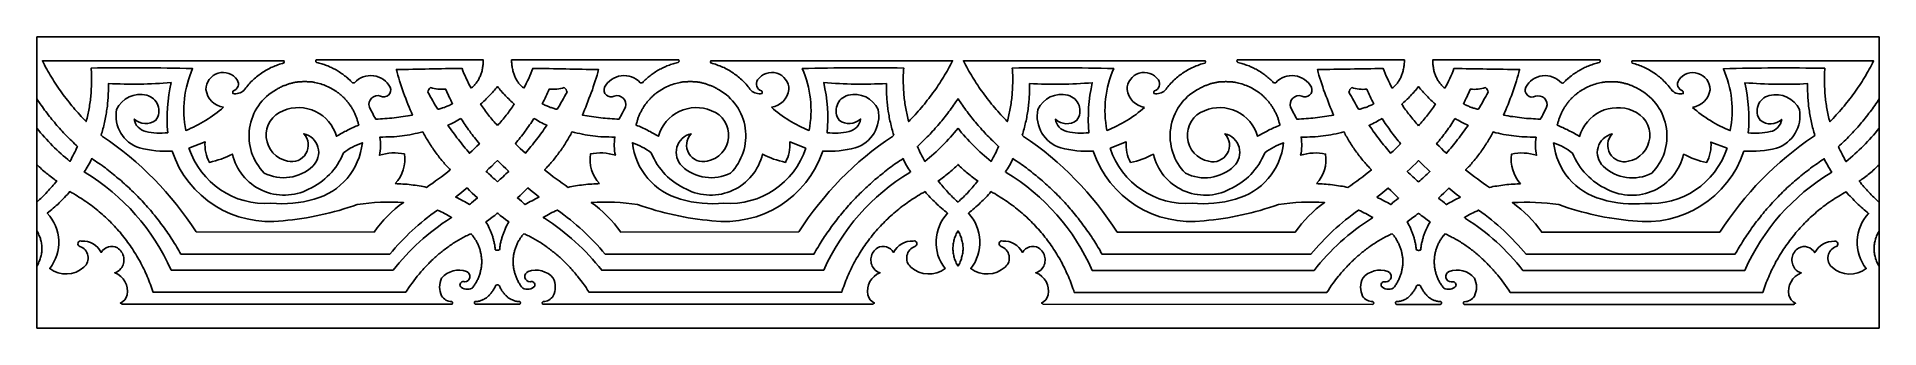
# Model space of a CAD drawing. Extents: x -604 to 604, y -95 to 95.
import ezdxf

# ---------------------------------------------------------------- set-up
doc = ezdxf.new("R2010")
doc.units = 0
doc.layers.get('0').update_dxf_attribs({"linetype": 'CONTINUOUS'})
doc.layers.add('LAYER_1', color=18, linetype='CONTINUOUS')

msp = doc.modelspace()

# ---------------------------------------------------------------- linework, layer by layer
msp.add_lwpolyline([(-603.6, 95.3), (603.6, 95.3), (603.6, -95.3), (-603.6, -95.3)], close=True)
at = {"layer": 'LAYER_1'}
for points in [[(-481.3, 49.3, -0.088053), (-506, 34.1, -0.155241), (-501.5, 74.6, 0.01032), (-568, 74.9), (-567.9, 73.8), (-567.8, 72.7), (-567.8, 71.5), (-567.7, 70.4), (-567.7, 69.3), (-567.7, 68.2), (-567.7, 67.1), (-567.7, 66), (-567.7, 64.9), (-567.8, 63.8), (-567.8, 62.7), (-567.9, 61.6), (-567.9, 60.5), (-568, 59.4), (-568.1, 58.3), (-568.2, 57.2), (-568.3, 56.1), (-568.4, 55), (-568.5, 53.9), (-568.7, 52.8), (-568.8, 51.7), (-569, 50.7), (-569.2, 49.6), (-569.4, 48.5), (-569.6, 47.4), (-569.8, 46.3), (-570, 45.3), (-570.2, 44.2), (-570.5, 43.1), (-570.7, 42.1), (-571, 41), (-571.3, 39.9), (-572.3, 41), (-573.4, 42.1), (-574.5, 43.3), (-575.5, 44.4), (-576.6, 45.5), (-577.6, 46.7), (-578.6, 47.8), (-579.6, 49), (-580.6, 50.2), (-581.6, 51.3), (-582.5, 52.5), (-583.5, 53.8), (-584.4, 55), (-585.4, 56.2), (-586.3, 57.4), (-587.2, 58.7), (-588.1, 59.9), (-589, 61.2), (-589.9, 62.4), (-590.7, 63.7), (-591.6, 65), (-592.4, 66.3), (-593.2, 67.6), (-594, 68.9), (-594.8, 70.3), (-595.6, 71.6), (-596.4, 72.9), (-597.1, 74.3), (-597.9, 75.6), (-598.6, 77), (-599.3, 78.4), (-600, 79.7), (-441.7, 79.7, -0.292683), (-441.7, 78.3), (-442.7, 78), (-443.7, 77.7), (-444.6, 77.4), (-445.6, 77.1), (-446.5, 76.7), (-447.5, 76.4), (-448.4, 76), (-449.3, 75.6), (-450.3, 75.2), (-451.2, 74.7), (-452.1, 74.2), (-452.9, 73.8), (-453.8, 73.3), (-454.7, 72.7), (-455.5, 72.2), (-456.4, 71.6), (-457.2, 71), (-458, 70.5), (-458.8, 69.8), (-459.6, 69.2), (-460.4, 68.5), (-461.1, 67.9), (-461.9, 67.2), (-462.6, 66.5), (-463.3, 65.8), (-464.1, 65), (-464.7, 64.3), (-465.4, 63.5), (-466.1, 62.7), (-466.7, 61.9), (-467.3, 61.1), (-468, 60.2, -0.243115), (-475.2, 58.3, -0.267667), (-474.8, 60.1, 0.508314), (-472.3, 67.1, 0.742591), (-492.8, 60.8, 0.333484)], [(-319.1, 61.7), (-319.9, 63.3), (-320.7, 64.9), (-321.5, 66.5), (-322.2, 68.1), (-323, 69.8), (-323.7, 71.4), (-324.4, 73), (-325, 74.7, 0.001633), (-368.1, 73.9), (-367.8, 73.1), (-367.6, 72.1), (-367.1, 70.3), (-366.5, 68.4), (-365.9, 66.5), (-365.3, 64.6), (-364.6, 62.7), (-364, 60.7), (-363.3, 58.8), (-362.6, 56.9), (-361.8, 54.9), (-361.1, 53), (-360.4, 51.2), (-359.6, 49.3), (-358.9, 47.6), (-358.2, 45.8), (-357.5, 44.1), (-359, 43.9), (-360.5, 43.6), (-362, 43.4), (-363.5, 43.2), (-365, 43), (-366.5, 42.8), (-368, 42.6), (-369.5, 42.4), (-371, 42.2), (-372.5, 42.1), (-374, 42), (-375.5, 41.8), (-377, 41.7), (-378.5, 41.6), (-380, 41.5), (-381.5, 41.5), (-382.1, 42.5), (-382.7, 43.5), (-383.2, 44.5), (-383.7, 45.5), (-384.7, 47.4), (-385.7, 49.4, -0.607338), (-378.4, 56.6, 0.711749), (-372, 62.3, 0.521776), (-395.4, 65.3, -0.215699), (-396.8, 65.3), (-397.4, 65.9), (-398, 66.5), (-398.6, 67.1), (-399.3, 67.7), (-399.9, 68.3), (-400.6, 68.9), (-401.2, 69.4), (-401.9, 69.9), (-402.6, 70.4), (-403.2, 71), (-403.9, 71.4), (-404.6, 71.9), (-405.4, 72.4), (-406.1, 72.8), (-406.8, 73.3), (-407.5, 73.7), (-408.3, 74.1), (-409, 74.5), (-409.8, 74.9), (-410.6, 75.3), (-411.3, 75.6), (-412.1, 76), (-412.9, 76.3), (-413.7, 76.6), (-414.5, 76.9), (-415.3, 77.2), (-416.1, 77.5), (-416.9, 77.7), (-417.7, 77.9), (-418.5, 78.2), (-419.3, 78.4), (-420.2, 78.6), (-420.3, 78.6), (-420.4, 78.7), (-420.5, 78.8), (-420.5, 78.9), (-420.6, 79), (-420.7, 79.1), (-420.7, 79.2), (-420.7, 79.3), (-420.7, 79.4), (-420.8, 79.6), (-420.8, 79.7), (-420.7, 79.8), (-420.7, 79.9), (-420.7, 80), (-420.6, 80.2), (-420.6, 80.3), (-311.1, 80.3), (-311.1, 79.5), (-311.1, 78.8), (-311.2, 78.1), (-311.2, 77.3), (-311.3, 76.6), (-311.4, 75.9), (-311.5, 75.2), (-311.6, 74.5), (-311.8, 73.9), (-311.9, 73.2), (-312.1, 72.5), (-312.3, 71.9), (-312.5, 71.3), (-312.7, 70.6), (-312.9, 70), (-313.2, 69.4), (-313.5, 68.9), (-313.7, 68.3), (-314, 67.7), (-314.3, 67.2), (-314.7, 66.6), (-315, 66.1), (-315.3, 65.6), (-315.7, 65.1), (-316.1, 64.6), (-316.5, 64.2), (-316.9, 63.7), (-317.3, 63.3), (-317.7, 62.9), (-318.2, 62.5), (-318.6, 62.1)], [(-284.5, 61.7), (-283.7, 63.3), (-282.9, 64.9), (-282.1, 66.5), (-281.3, 68.1), (-280.6, 69.8), (-279.9, 71.4), (-279.2, 73), (-278.6, 74.7, -0.001633), (-235.5, 73.9), (-235.8, 73.1), (-236, 72.1), (-236.5, 70.3), (-237.1, 68.4), (-237.7, 66.5), (-238.3, 64.6), (-239, 62.7), (-239.6, 60.7), (-240.3, 58.8), (-241, 56.9), (-241.8, 54.9), (-242.5, 53), (-243.2, 51.2), (-243.9, 49.3), (-244.7, 47.6), (-245.4, 45.8), (-246.1, 44.1), (-244.6, 43.9), (-243.1, 43.6), (-241.6, 43.4), (-240.1, 43.2), (-238.6, 43), (-237.1, 42.8), (-235.6, 42.6), (-234.1, 42.4), (-232.6, 42.2), (-231.1, 42.1), (-229.6, 42), (-228.1, 41.8), (-226.6, 41.7), (-225.1, 41.6), (-223.6, 41.5), (-222.1, 41.5), (-221.5, 42.5), (-220.9, 43.5), (-220.4, 44.5), (-219.9, 45.5), (-218.9, 47.4), (-217.9, 49.4, 0.607338), (-225.2, 56.6, -0.711749), (-231.6, 62.3, -0.521776), (-208.2, 65.3, 0.215699), (-206.8, 65.3), (-206.2, 65.9), (-205.6, 66.5), (-205, 67.1), (-204.3, 67.7), (-203.7, 68.3), (-203, 68.9), (-202.4, 69.4), (-201.7, 69.9), (-201, 70.4), (-200.4, 71), (-199.7, 71.4), (-199, 71.9), (-198.2, 72.4), (-197.5, 72.8), (-196.8, 73.3), (-196.1, 73.7), (-195.3, 74.1), (-194.6, 74.5), (-193.8, 74.9), (-193, 75.3), (-192.3, 75.6), (-191.5, 76), (-190.7, 76.3), (-189.9, 76.6), (-189.1, 76.9), (-188.3, 77.2), (-187.5, 77.5), (-186.7, 77.7), (-185.9, 77.9), (-185.1, 78.2), (-184.3, 78.4), (-183.4, 78.6), (-183.3, 78.6), (-183.2, 78.7), (-183.1, 78.8), (-183.1, 78.9), (-183, 79), (-182.9, 79.1), (-182.9, 79.2), (-182.9, 79.3), (-182.8, 79.4), (-182.8, 79.6), (-182.8, 79.7), (-182.9, 79.8), (-182.9, 79.9), (-182.9, 80), (-183, 80.2), (-183, 80.3), (-292.5, 80.3), (-292.5, 79.5), (-292.5, 78.8), (-292.4, 78.1), (-292.4, 77.3), (-292.3, 76.6), (-292.2, 75.9), (-292.1, 75.2), (-292, 74.5), (-291.8, 73.9), (-291.7, 73.2), (-291.5, 72.5), (-291.3, 71.9), (-291.1, 71.3), (-290.9, 70.6), (-290.7, 70), (-290.4, 69.4), (-290.1, 68.9), (-289.9, 68.3), (-289.6, 67.7), (-289.3, 67.2), (-288.9, 66.6), (-288.6, 66.1), (-288.3, 65.6), (-287.9, 65.1), (-287.5, 64.6), (-287.1, 64.2), (-286.7, 63.7), (-286.3, 63.3), (-285.9, 62.9), (-285.4, 62.5), (-285, 62.1)], [(-122.3, 49.3, 0.088053), (-97.6, 34.1, 0.155241), (-102.1, 74.6, -0.01032), (-35.6, 74.9), (-35.7, 73.8), (-35.8, 72.7), (-35.8, 71.5), (-35.9, 70.4), (-35.9, 69.3), (-35.9, 68.2), (-35.9, 67.1), (-35.9, 66), (-35.9, 64.9), (-35.8, 63.8), (-35.8, 62.7), (-35.7, 61.6), (-35.7, 60.5), (-35.6, 59.4), (-35.5, 58.3), (-35.4, 57.2), (-35.3, 56.1), (-35.2, 55), (-35.1, 53.9), (-34.9, 52.8), (-34.8, 51.7), (-34.6, 50.7), (-34.4, 49.6), (-34.2, 48.5), (-34, 47.4), (-33.8, 46.3), (-33.6, 45.3), (-33.4, 44.2), (-33.1, 43.1), (-32.9, 42.1), (-32.6, 41), (-32.3, 39.9), (-31.3, 41), (-30.2, 42.1), (-29.1, 43.3), (-28.1, 44.4), (-27, 45.5), (-26, 46.7), (-25, 47.8), (-24, 49), (-23, 50.2), (-22, 51.3), (-21.1, 52.5), (-20.1, 53.8), (-19.2, 55), (-18.2, 56.2), (-17.3, 57.4), (-16.4, 58.7), (-15.5, 59.9), (-14.6, 61.2), (-13.7, 62.4), (-12.9, 63.7), (-12, 65), (-11.2, 66.3), (-10.4, 67.6), (-9.6, 68.9), (-8.8, 70.3), (-8, 71.6), (-7.2, 72.9), (-6.5, 74.3), (-5.7, 75.6), (-5, 77), (-4.3, 78.4), (-3.6, 79.7), (-161.9, 79.7, 0.292683), (-161.9, 78.3), (-160.9, 78), (-159.9, 77.7), (-159, 77.4), (-158, 77.1), (-157.1, 76.7), (-156.1, 76.4), (-155.2, 76), (-154.3, 75.6), (-153.3, 75.2), (-152.4, 74.7), (-151.5, 74.2), (-150.7, 73.8), (-149.8, 73.3), (-148.9, 72.7), (-148.1, 72.2), (-147.2, 71.6), (-146.4, 71), (-145.6, 70.5), (-144.8, 69.8), (-144, 69.2), (-143.2, 68.5), (-142.5, 67.9), (-141.7, 67.2), (-141, 66.5), (-140.3, 65.8), (-139.5, 65), (-138.9, 64.3), (-138.2, 63.5), (-137.5, 62.7), (-136.9, 61.9), (-136.3, 61.1), (-135.6, 60.2, 0.243115), (-128.4, 58.3, 0.267667), (-128.8, 60.1, -0.508314), (-131.3, 67.1, -0.742591), (-110.8, 60.8, -0.333484)], [(122.3, 49.2, -0.088053), (97.6, 34.1, -0.155241), (102.1, 74.6, 0.01032), (35.6, 74.9), (35.7, 73.8), (35.8, 72.6), (35.8, 71.5), (35.9, 70.4), (35.9, 69.3), (35.9, 68.2), (35.9, 67.1), (35.9, 66), (35.9, 64.9), (35.8, 63.8), (35.8, 62.7), (35.7, 61.6), (35.7, 60.5), (35.6, 59.4), (35.5, 58.3), (35.4, 57.2), (35.3, 56.1), (35.2, 55), (35.1, 53.9), (34.9, 52.8), (34.8, 51.7), (34.6, 50.7), (34.4, 49.6), (34.2, 48.5), (34, 47.4), (33.8, 46.3), (33.6, 45.3), (33.4, 44.2), (33.1, 43.1), (32.9, 42.1), (32.6, 41), (32.3, 39.9), (31.3, 41), (30.2, 42.1), (29.1, 43.2), (28.1, 44.4), (27, 45.5), (26, 46.7), (25, 47.8), (24, 49), (23, 50.2), (22, 51.3), (21.1, 52.5), (20.1, 53.7), (19.2, 55), (18.2, 56.2), (17.3, 57.4), (16.4, 58.7), (15.5, 59.9), (14.6, 61.2), (13.7, 62.4), (12.9, 63.7), (12, 65), (11.2, 66.3), (10.4, 67.6), (9.6, 68.9), (8.8, 70.2), (8, 71.6), (7.2, 72.9), (6.5, 74.3), (5.7, 75.6), (5, 77), (4.3, 78.4), (3.6, 79.7), (161.9, 79.7, -0.292683), (161.9, 78.2), (160.9, 78), (159.9, 77.7), (159, 77.4), (158, 77.1), (157.1, 76.7), (156.1, 76.3), (155.2, 76), (154.3, 75.6), (153.3, 75.1), (152.4, 74.7), (151.5, 74.2), (150.7, 73.7), (149.8, 73.2), (148.9, 72.7), (148.1, 72.2), (147.2, 71.6), (146.4, 71), (145.6, 70.4), (144.8, 69.8), (144, 69.2), (143.2, 68.5), (142.5, 67.8), (141.7, 67.2), (141, 66.5), (140.3, 65.7), (139.5, 65), (138.9, 64.2), (138.2, 63.5), (137.5, 62.7), (136.9, 61.9), (136.3, 61), (135.6, 60.2, -0.243115), (128.4, 58.3, -0.267667), (128.8, 60.1, 0.508314), (131.3, 67.1, 0.742591), (110.8, 60.8, 0.333484)], [(284.5, 61.7), (283.7, 63.3), (282.9, 64.8), (282.1, 66.5), (281.4, 68.1), (280.6, 69.7), (279.9, 71.3), (279.2, 73), (278.6, 74.6, 0.001633), (235.5, 73.9), (235.8, 73), (236, 72.1), (236.5, 70.3), (237.1, 68.4), (237.7, 66.5), (238.3, 64.6), (239, 62.6), (239.6, 60.7), (240.3, 58.7), (241, 56.8), (241.8, 54.9), (242.5, 53), (243.2, 51.1), (243.9, 49.3), (244.7, 47.5), (245.4, 45.8), (246.1, 44.1), (244.6, 43.8), (243.1, 43.6), (241.6, 43.4), (240.1, 43.1), (238.6, 42.9), (237.1, 42.7), (235.6, 42.5), (234.1, 42.4), (232.6, 42.2), (231.1, 42.1), (229.6, 41.9), (228.1, 41.8), (226.6, 41.7), (225.1, 41.6), (223.6, 41.5), (222.1, 41.4), (221.5, 42.4), (220.9, 43.5), (220.4, 44.5), (219.9, 45.4), (218.9, 47.4), (217.9, 49.3, -0.607338), (225.2, 56.6, 0.711749), (231.6, 62.3, 0.521776), (208.2, 65.3, -0.215699), (206.8, 65.3), (206.2, 65.9), (205.6, 66.5), (205, 67.1), (204.3, 67.7), (203.7, 68.3), (203, 68.8), (202.4, 69.4), (201.7, 69.9), (201, 70.4), (200.4, 70.9), (199.7, 71.4), (199, 71.9), (198.2, 72.4), (197.5, 72.8), (196.8, 73.2), (196.1, 73.7), (195.3, 74.1), (194.6, 74.5), (193.8, 74.9), (193, 75.2), (192.3, 75.6), (191.5, 75.9), (190.7, 76.3), (189.9, 76.6), (189.1, 76.9), (188.3, 77.1), (187.5, 77.4), (186.7, 77.7), (185.9, 77.9), (185.1, 78.1), (184.3, 78.3), (183.4, 78.5), (183.3, 78.6), (183.2, 78.7), (183.1, 78.8), (183.1, 78.9), (183, 79), (183, 79.1), (182.9, 79.2), (182.9, 79.3), (182.9, 79.4), (182.8, 79.5), (182.8, 79.6), (182.9, 79.8), (182.9, 79.9), (182.9, 80), (183, 80.1), (183, 80.2), (292.5, 80.2), (292.5, 79.5), (292.5, 78.7), (292.4, 78), (292.4, 77.3), (292.3, 76.6), (292.2, 75.9), (292.1, 75.2), (292, 74.5), (291.8, 73.8), (291.7, 73.1), (291.5, 72.5), (291.3, 71.8), (291.1, 71.2), (290.9, 70.6), (290.7, 70), (290.4, 69.4), (290.1, 68.8), (289.9, 68.2), (289.6, 67.7), (289.3, 67.1), (288.9, 66.6), (288.6, 66.1), (288.3, 65.6), (287.9, 65.1), (287.5, 64.6), (287.1, 64.1), (286.7, 63.7), (286.3, 63.2), (285.9, 62.8), (285.4, 62.4), (285, 62)], [(319.1, 61.7), (319.9, 63.2), (320.7, 64.8), (321.5, 66.4), (322.3, 68.1), (323, 69.7), (323.7, 71.3), (324.4, 73), (325, 74.6, -0.001633), (368.1, 73.9), (367.8, 73), (367.6, 72.1), (367.1, 70.2), (366.5, 68.4), (365.9, 66.5), (365.3, 64.5), (364.6, 62.6), (364, 60.7), (363.3, 58.7), (362.6, 56.8), (361.8, 54.9), (361.1, 53), (360.4, 51.1), (359.6, 49.3), (358.9, 47.5), (358.2, 45.7), (357.5, 44.1), (359, 43.8), (360.5, 43.6), (362, 43.3), (363.5, 43.1), (365, 42.9), (366.5, 42.7), (368, 42.5), (369.5, 42.3), (371, 42.2), (372.5, 42), (374, 41.9), (375.5, 41.8), (377, 41.7), (378.5, 41.6), (380, 41.5), (381.5, 41.4), (382.1, 42.4), (382.7, 43.4), (383.2, 44.4), (383.7, 45.4), (384.7, 47.4), (385.7, 49.3, 0.607338), (378.4, 56.5, -0.711749), (372, 62.3, -0.521776), (395.4, 65.2, 0.215699), (396.8, 65.2), (397.4, 65.9), (398, 66.5), (398.6, 67.1), (399.3, 67.6), (399.9, 68.2), (400.6, 68.8), (401.2, 69.3), (401.9, 69.8), (402.6, 70.4), (403.2, 70.9), (403.9, 71.4), (404.6, 71.8), (405.4, 72.3), (406.1, 72.8), (406.8, 73.2), (407.5, 73.6), (408.3, 74), (409, 74.4), (409.8, 74.8), (410.6, 75.2), (411.3, 75.5), (412.1, 75.9), (412.9, 76.2), (413.7, 76.5), (414.5, 76.8), (415.3, 77.1), (416.1, 77.4), (416.9, 77.6), (417.7, 77.9), (418.5, 78.1), (419.3, 78.3), (420.2, 78.5), (420.3, 78.6), (420.4, 78.6), (420.5, 78.7), (420.5, 78.8), (420.6, 78.9), (420.7, 79), (420.7, 79.1), (420.7, 79.2), (420.8, 79.4), (420.8, 79.5), (420.8, 79.6), (420.7, 79.7), (420.7, 79.8), (420.7, 80), (420.6, 80.1), (420.6, 80.2), (311.1, 80.2), (311.1, 79.5), (311.1, 78.7), (311.2, 78), (311.2, 77.3), (311.3, 76.6), (311.4, 75.9), (311.5, 75.2), (311.6, 74.5), (311.8, 73.8), (311.9, 73.1), (312.1, 72.5), (312.3, 71.8), (312.5, 71.2), (312.7, 70.6), (312.9, 70), (313.2, 69.4), (313.5, 68.8), (313.7, 68.2), (314, 67.7), (314.3, 67.1), (314.7, 66.6), (315, 66.1), (315.3, 65.6), (315.7, 65.1), (316.1, 64.6), (316.5, 64.1), (316.9, 63.7), (317.3, 63.2), (317.7, 62.8), (318.2, 62.4), (318.6, 62)], [(481.3, 49.2, 0.088053), (506, 34, 0.155241), (501.5, 74.5, -0.01032), (568, 74.8), (567.9, 73.7), (567.8, 72.5), (567.8, 71.4), (567.7, 70.3), (567.7, 69.2), (567.7, 68.1), (567.7, 67), (567.7, 65.9), (567.7, 64.8), (567.8, 63.7), (567.8, 62.6), (567.9, 61.5), (567.9, 60.4), (568, 59.3), (568.1, 58.2), (568.2, 57.1), (568.3, 56), (568.4, 54.9), (568.5, 53.8), (568.7, 52.7), (568.8, 51.6), (569, 50.5), (569.2, 49.5), (569.4, 48.4), (569.6, 47.3), (569.8, 46.2), (570, 45.2), (570.2, 44.1), (570.5, 43), (570.7, 41.9), (571, 40.9), (571.3, 39.8), (572.3, 40.9), (573.4, 42), (574.5, 43.1), (575.5, 44.3), (576.6, 45.4), (577.6, 46.5), (578.6, 47.7), (579.6, 48.9), (580.6, 50), (581.6, 51.2), (582.5, 52.4), (583.5, 53.6), (584.4, 54.8), (585.4, 56.1), (586.3, 57.3), (587.2, 58.5), (588.1, 59.8), (589, 61.1), (589.9, 62.3), (590.7, 63.6), (591.6, 64.9), (592.4, 66.2), (593.2, 67.5), (594, 68.8), (594.8, 70.1), (595.6, 71.5), (596.4, 72.8), (597.1, 74.1), (597.9, 75.5), (598.6, 76.9), (599.3, 78.2), (600, 79.6), (441.7, 79.6, 0.292683), (441.7, 78.2), (442.7, 77.9), (443.7, 77.6), (444.6, 77.3), (445.6, 77), (446.5, 76.6), (447.5, 76.3), (448.4, 75.9), (449.3, 75.5), (450.3, 75.1), (451.2, 74.6), (452.1, 74.2), (452.9, 73.7), (453.8, 73.2), (454.7, 72.6), (455.5, 72.1), (456.4, 71.5), (457.2, 71), (458, 70.4), (458.8, 69.7), (459.6, 69.1), (460.4, 68.5), (461.1, 67.8), (461.9, 67.1), (462.6, 66.4), (463.3, 65.7), (464.1, 64.9), (464.7, 64.2), (465.4, 63.4), (466.1, 62.6), (466.7, 61.8), (467.3, 61), (468, 60.1, 0.243115), (475.2, 58.2, 0.267667), (474.8, 60, -0.508314), (472.3, 67, -0.742591), (492.8, 60.7, -0.333484)], [(-499.3, -32.4), (-382.6, -32.5, -0.089258), (-363.3, -13.1, 0.056427), (-393.6, -14.4, -0.064466), (-442.3, -25, -0.357331), (-515, 20.6, -0.073153), (-536.3, 22.6, -0.380548), (-551.3, 47.8, -0.357766), (-531.6, 57.1, -0.529132), (-525.6, 40.8, -0.362643), (-539.8, 41.5, 0.317108), (-532.2, 33.4, 0.087726), (-517.8, 32.6, -0.079621), (-515.6, 65.4, -0.033662), (-556.7, 64.8), (-556.7, 63.8), (-556.7, 62.7), (-556.7, 61.7), (-556.7, 60.6), (-556.7, 59.5), (-556.8, 58.5), (-556.8, 57.4), (-556.9, 56.4), (-556.9, 55.3), (-557, 54.2), (-557.1, 53.2), (-557.2, 52.1), (-557.3, 51.1), (-557.4, 50), (-557.6, 48.9), (-557.7, 47.9), (-557.9, 46.8), (-558, 45.7), (-558.2, 44.7), (-558.4, 43.6), (-558.6, 42.5), (-558.8, 41.5), (-559, 40.4), (-559.3, 39.3), (-559.5, 38.3), (-559.7, 37.2), (-560, 36.2), (-560.3, 35.1), (-560.6, 34.1), (-560.9, 33), (-561.2, 32), (-561.5, 30.9), (-560.6, 30.2, -0.104081)], [(-454.6, 6.2, 0.318095), (-422.8, 10.7, 0.600987), (-428.7, 31.9, -0.753714), (-439.3, 14, -0.761246), (-442.1, 47, -0.448711), (-407.3, 30.3), (-406.4, 30.8), (-405.5, 31.3), (-404.6, 31.8), (-403.7, 32.3), (-402.8, 32.8), (-401.9, 33.3), (-401, 33.7), (-400.1, 34.2), (-399.2, 34.6), (-398.3, 35.1), (-397.4, 35.5), (-396.4, 36), (-395.5, 36.4), (-394.6, 36.8), (-393.6, 37.2), (-392.7, 37.6), (-392.8, 38.2), (-393, 38.7), (-393.1, 39.3), (-393.3, 39.8), (-393.4, 40.4), (-393.6, 40.9), (-393.8, 41.4), (-393.9, 42), (-394.1, 42.5), (-394.3, 43), (-394.5, 43.5), (-394.7, 44.1), (-395, 44.6), (-395.2, 45.1), (-395.4, 45.6), (-395.7, 46.1), (-395.9, 46.5), (-396.2, 47), (-396.4, 47.5), (-396.7, 48), (-396.9, 48.4), (-397.2, 48.9), (-397.5, 49.4), (-397.8, 49.8), (-398.1, 50.3), (-398.4, 50.7), (-398.7, 51.1), (-399, 51.6), (-399.4, 52), (-399.7, 52.4), (-400, 52.8), (-400.4, 53.2), (-400.7, 53.6), (-401, 54), (-401.4, 54.4), (-401.8, 54.8), (-402.1, 55.2), (-402.5, 55.6), (-402.9, 55.9), (-403.3, 56.3), (-403.6, 56.6), (-404, 57), (-404.4, 57.3), (-404.8, 57.7), (-405.2, 58), (-405.6, 58.3), (-406, 58.6), (-406.5, 59), (-407.3, 59.6), (-408.2, 60.1), (-409.1, 60.7), (-409.9, 61.2), (-410.9, 61.7), (-411.8, 62.2), (-412.7, 62.7), (-413.7, 63.1), (-414.6, 63.5), (-415.6, 63.9), (-416.6, 64.2), (-417.6, 64.5), (-418.6, 64.8), (-419.6, 65.1), (-420.6, 65.3), (-421.6, 65.5), (-422.1, 65.6), (-422.6, 65.7), (-423.2, 65.8), (-423.7, 65.8), (-424.2, 65.9), (-424.7, 65.9), (-425.2, 66), (-425.8, 66), (-426.3, 66), (-426.8, 66.1), (-427.3, 66.1), (-427.9, 66.1), (-428.4, 66.1), (-428.9, 66.1), (-429.4, 66.1), (-430, 66), (-430.5, 66), (-431, 66), (-431.6, 65.9), (-432.1, 65.9), (-432.6, 65.8), (-433.1, 65.7), (-433.7, 65.6), (-434.2, 65.6), (-434.7, 65.5), (-435.3, 65.4), (-435.8, 65.2), (-436.3, 65.1), (-436.8, 65), (-437.4, 64.9), (-437.9, 64.7), (-438.4, 64.5), (-438.9, 64.4), (-439.5, 64.2), (-440, 64), (-440.5, 63.8), (-441, 63.6), (-441.5, 63.4), (-442.1, 63.2), (-442.6, 63), (-443.1, 62.8), (-443.6, 62.5), (-444.1, 62.3), (-444.6, 62), (-445.1, 61.7), (-445.6, 61.5), (-446.1, 61.2), (-446.6, 60.9, 0.497752)], [(-340.9, 47.9), (-341.8, 49.3), (-342.6, 50.7), (-343.4, 52.1), (-344.2, 53.5), (-345, 54.9), (-345.8, 56.4), (-346.6, 57.8), (-347.4, 59.2, -0.196721), (-345.6, 62.1, 0.100589), (-335.8, 61.2), (-335.2, 60), (-334.7, 58.7), (-334.1, 57.5), (-333.6, 56.3), (-333, 55.1), (-332.4, 53.9), (-331.8, 52.8), (-331.2, 51.6), (-331.8, 51.3), (-332.3, 51), (-332.9, 50.7), (-333.5, 50.4), (-334.1, 50.2), (-334.7, 49.9), (-335.2, 49.7), (-335.8, 49.5), (-336.4, 49.2), (-337, 49), (-337.7, 48.8), (-338.3, 48.6), (-338.9, 48.4), (-339.5, 48.3), (-340.1, 48.1), (-340.7, 47.9)], [(-262.7, 47.9), (-261.8, 49.3), (-261, 50.7), (-260.2, 52.1), (-259.4, 53.5), (-258.6, 54.9), (-257.8, 56.4), (-257, 57.8), (-256.2, 59.2, 0.196721), (-258, 62.1, -0.100589), (-267.8, 61.2), (-268.4, 60), (-268.9, 58.7), (-269.5, 57.5), (-270, 56.3), (-270.6, 55.1), (-271.2, 53.9), (-271.8, 52.8), (-272.4, 51.6), (-271.8, 51.3), (-271.3, 51), (-270.7, 50.7), (-270.1, 50.4), (-269.5, 50.2), (-268.9, 49.9), (-268.4, 49.7), (-267.8, 49.5), (-267.2, 49.2), (-266.6, 49), (-265.9, 48.8), (-265.3, 48.6), (-264.7, 48.4), (-264.1, 48.3), (-263.5, 48.1), (-262.9, 47.9)], [(-104.3, -32.4), (-221, -32.5, 0.089258), (-240.3, -13.1, -0.056427), (-210, -14.4, 0.064466), (-161.3, -25, 0.357331), (-88.6, 20.6, 0.073153), (-67.3, 22.6, 0.380548), (-52.3, 47.8, 0.357766), (-72, 57.1, 0.529132), (-77.9, 40.8, 0.362643), (-63.8, 41.5, -0.317108), (-71.4, 33.4, -0.087726), (-85.8, 32.6, 0.079621), (-88, 65.4, 0.033662), (-46.9, 64.8), (-46.9, 63.8), (-46.9, 62.7), (-46.9, 61.7), (-46.9, 60.6), (-46.9, 59.5), (-46.8, 58.5), (-46.8, 57.4), (-46.7, 56.4), (-46.7, 55.3), (-46.6, 54.2), (-46.5, 53.2), (-46.4, 52.1), (-46.3, 51.1), (-46.2, 50), (-46, 48.9), (-45.9, 47.9), (-45.7, 46.8), (-45.6, 45.7), (-45.4, 44.7), (-45.2, 43.6), (-45, 42.5), (-44.8, 41.5), (-44.6, 40.4), (-44.3, 39.3), (-44.1, 38.3), (-43.9, 37.2), (-43.6, 36.2), (-43.3, 35.1), (-43, 34.1), (-42.7, 33), (-42.4, 32), (-42.1, 30.9), (-43, 30.2, 0.104081)], [(-149, 6.2, -0.318095), (-180.8, 10.7, -0.600987), (-174.9, 31.9, 0.753714), (-164.3, 14, 0.761246), (-161.5, 47, 0.448711), (-196.3, 30.3), (-197.2, 30.8), (-198.1, 31.3), (-199, 31.8), (-199.9, 32.3), (-200.8, 32.8), (-201.7, 33.3), (-202.6, 33.7), (-203.5, 34.2), (-204.4, 34.6), (-205.3, 35.1), (-206.2, 35.5), (-207.2, 36), (-208.1, 36.4), (-209, 36.8), (-210, 37.2), (-210.9, 37.6), (-210.8, 38.2), (-210.6, 38.7), (-210.5, 39.3), (-210.3, 39.8), (-210.2, 40.4), (-210, 40.9), (-209.8, 41.4), (-209.7, 42), (-209.5, 42.5), (-209.3, 43), (-209.1, 43.5), (-208.9, 44.1), (-208.6, 44.6), (-208.4, 45.1), (-208.2, 45.6), (-207.9, 46.1), (-207.7, 46.5), (-207.4, 47), (-207.2, 47.5), (-206.9, 48), (-206.6, 48.4), (-206.4, 48.9), (-206.1, 49.4), (-205.8, 49.8), (-205.5, 50.3), (-205.2, 50.7), (-204.9, 51.1), (-204.6, 51.6), (-204.2, 52), (-203.9, 52.4), (-203.6, 52.8), (-203.2, 53.2), (-202.9, 53.6), (-202.6, 54), (-202.2, 54.4), (-201.8, 54.8), (-201.5, 55.2), (-201.1, 55.6), (-200.7, 55.9), (-200.3, 56.3), (-200, 56.6), (-199.6, 57), (-199.2, 57.3), (-198.8, 57.7), (-198.4, 58), (-198, 58.3), (-197.6, 58.6), (-197.1, 59), (-196.3, 59.6), (-195.4, 60.1), (-194.5, 60.7), (-193.6, 61.2), (-192.7, 61.7), (-191.8, 62.2), (-190.9, 62.7), (-189.9, 63.1), (-189, 63.5), (-188, 63.9), (-187, 64.2), (-186, 64.5), (-185, 64.8), (-184, 65.1), (-183, 65.3), (-182, 65.5), (-181.5, 65.6), (-181, 65.7), (-180.4, 65.8), (-179.9, 65.8), (-179.4, 65.9), (-178.9, 65.9), (-178.4, 66), (-177.8, 66), (-177.3, 66), (-176.8, 66.1), (-176.3, 66.1), (-175.7, 66.1), (-175.2, 66.1), (-174.7, 66.1), (-174.2, 66.1), (-173.6, 66), (-173.1, 66), (-172.6, 66), (-172, 65.9), (-171.5, 65.9), (-171, 65.8), (-170.4, 65.7), (-169.9, 65.6), (-169.4, 65.6), (-168.9, 65.5), (-168.3, 65.4), (-167.8, 65.2), (-167.3, 65.1), (-166.8, 65), (-166.2, 64.9), (-165.7, 64.7), (-165.2, 64.5), (-164.7, 64.4), (-164.1, 64.2), (-163.6, 64), (-163.1, 63.8), (-162.6, 63.6), (-162.1, 63.4), (-161.5, 63.2), (-161, 63), (-160.5, 62.8), (-160, 62.5), (-159.5, 62.3), (-159, 62), (-158.5, 61.7), (-158, 61.5), (-157.5, 61.2), (-157, 60.9, -0.497752)], [(104.2, -32.5), (221, -32.5, -0.089258), (240.2, -13.1, 0.056427), (210, -14.4, -0.064466), (161.3, -25, -0.357331), (88.6, 20.6, -0.073153), (67.3, 22.6, -0.380548), (52.3, 47.8, -0.357766), (72, 57.1, -0.529132), (77.9, 40.7, -0.362643), (63.8, 41.4, 0.317108), (71.4, 33.4, 0.087726), (85.8, 32.6, -0.079621), (88, 65.3, -0.033662), (46.9, 64.8), (46.9, 63.7), (46.9, 62.7), (46.9, 61.6), (46.9, 60.6), (46.9, 59.5), (46.8, 58.5), (46.8, 57.4), (46.7, 56.4), (46.7, 55.3), (46.6, 54.2), (46.5, 53.2), (46.4, 52.1), (46.3, 51), (46.2, 50), (46, 48.9), (45.9, 47.8), (45.7, 46.8), (45.6, 45.7), (45.4, 44.6), (45.2, 43.6), (45, 42.5), (44.8, 41.5), (44.6, 40.4), (44.3, 39.3), (44.1, 38.3), (43.9, 37.2), (43.6, 36.2), (43.3, 35.1), (43, 34.1), (42.7, 33), (42.4, 32), (42.1, 30.9), (43, 30.2, -0.104081)], [(149, 6.1, 0.318095), (180.8, 10.7, 0.600987), (174.9, 31.9, -0.753714), (164.3, 13.9, -0.761246), (161.5, 47, -0.448711), (196.3, 30.3), (197.2, 30.8), (198.1, 31.3), (199, 31.8), (199.9, 32.3), (200.8, 32.8), (201.7, 33.2), (202.6, 33.7), (203.5, 34.2), (204.4, 34.6), (205.3, 35), (206.2, 35.5), (207.2, 35.9), (208.1, 36.3), (209, 36.7), (210, 37.2), (210.9, 37.6), (210.8, 38.1), (210.6, 38.7), (210.5, 39.2), (210.3, 39.8), (210.2, 40.3), (210, 40.9), (209.8, 41.4), (209.7, 41.9), (209.5, 42.5), (209.3, 43), (209.1, 43.5), (208.9, 44), (208.6, 44.5), (208.4, 45), (208.2, 45.5), (207.9, 46), (207.7, 46.5), (207.4, 47), (207.2, 47.5), (206.9, 47.9), (206.6, 48.4), (206.4, 48.9), (206.1, 49.3), (205.8, 49.8), (205.5, 50.2), (205.2, 50.7), (204.9, 51.1), (204.6, 51.5), (204.2, 52), (203.9, 52.4), (203.6, 52.8), (203.2, 53.2), (202.9, 53.6), (202.6, 54), (202.2, 54.4), (201.8, 54.8), (201.5, 55.1), (201.1, 55.5), (200.7, 55.9), (200.3, 56.2), (200, 56.6), (199.6, 56.9), (199.2, 57.3), (198.8, 57.6), (198.4, 58), (198, 58.3), (197.6, 58.6), (197.1, 58.9), (196.3, 59.5), (195.4, 60.1), (194.5, 60.7), (193.6, 61.2), (192.7, 61.7), (191.8, 62.2), (190.9, 62.6), (189.9, 63.1), (189, 63.5), (188, 63.8), (187, 64.2), (186, 64.5), (185, 64.8), (184, 65), (183, 65.3), (182, 65.5), (181.5, 65.6), (181, 65.6), (180.4, 65.7), (179.9, 65.8), (179.4, 65.8), (178.9, 65.9), (178.4, 65.9), (177.8, 66), (177.3, 66), (176.8, 66), (176.3, 66), (175.7, 66.1), (175.2, 66.1), (174.7, 66), (174.2, 66), (173.6, 66), (173.1, 66), (172.6, 65.9), (172, 65.9), (171.5, 65.8), (171, 65.8), (170.5, 65.7), (169.9, 65.6), (169.4, 65.5), (168.9, 65.4), (168.3, 65.3), (167.8, 65.2), (167.3, 65.1), (166.8, 65), (166.2, 64.8), (165.7, 64.7), (165.2, 64.5), (164.7, 64.4), (164.1, 64.2), (163.6, 64), (163.1, 63.8), (162.6, 63.6), (162.1, 63.4), (161.5, 63.2), (161, 63), (160.5, 62.7), (160, 62.5), (159.5, 62.2), (159, 62), (158.5, 61.7), (158, 61.4), (157.5, 61.2), (157, 60.9, 0.497752)], [(262.7, 47.8), (261.8, 49.2), (261, 50.6), (260.2, 52), (259.4, 53.5), (258.6, 54.9), (257.8, 56.3), (257, 57.7), (256.2, 59.2, -0.196721), (258, 62.1, 0.100589), (267.8, 61.1), (268.4, 59.9), (268.9, 58.7), (269.5, 57.5), (270, 56.3), (270.6, 55.1), (271.2, 53.9), (271.8, 52.7), (272.4, 51.5), (271.8, 51.2), (271.3, 50.9), (270.7, 50.7), (270.1, 50.4), (269.5, 50.1), (268.9, 49.9), (268.4, 49.6), (267.8, 49.4), (267.2, 49.2), (266.6, 49), (265.9, 48.8), (265.3, 48.6), (264.7, 48.4), (264.1, 48.2), (263.5, 48), (262.9, 47.9)], [(340.9, 47.8), (341.8, 49.2), (342.6, 50.6), (343.4, 52), (344.2, 53.4), (345, 54.9), (345.8, 56.3), (346.6, 57.7), (347.4, 59.2, 0.196721), (345.6, 62.1, -0.100589), (335.8, 61.1), (335.2, 59.9), (334.7, 58.7), (334.1, 57.5), (333.6, 56.3), (333, 55.1), (332.4, 53.9), (331.8, 52.7), (331.2, 51.5), (331.8, 51.2), (332.3, 50.9), (332.9, 50.6), (333.5, 50.4), (334.1, 50.1), (334.7, 49.9), (335.2, 49.6), (335.8, 49.4), (336.4, 49.2), (337, 49), (337.6, 48.7), (338.3, 48.6), (338.9, 48.4), (339.5, 48.2), (340.1, 48), (340.7, 47.9)], [(499.3, -32.5), (382.5, -32.6, 0.089258), (363.3, -13.2, -0.056427), (393.6, -14.5, 0.064466), (442.3, -25.1, 0.357331), (515, 20.5, 0.073153), (536.3, 22.5, 0.380548), (551.3, 47.7, 0.357766), (531.6, 57, 0.529132), (525.6, 40.7, 0.362643), (539.8, 41.3, -0.317108), (532.2, 33.3, -0.087726), (517.8, 32.5, 0.079621), (515.6, 65.3, 0.033662), (556.7, 64.7), (556.7, 63.6), (556.7, 62.6), (556.7, 61.5), (556.7, 60.5), (556.7, 59.4), (556.8, 58.4), (556.8, 57.3), (556.9, 56.3), (556.9, 55.2), (557, 54.1), (557.1, 53.1), (557.2, 52), (557.3, 50.9), (557.4, 49.9), (557.6, 48.8), (557.7, 47.7), (557.9, 46.7), (558, 45.6), (558.2, 44.5), (558.4, 43.5), (558.6, 42.4), (558.8, 41.4), (559, 40.3), (559.2, 39.2), (559.5, 38.2), (559.7, 37.1), (560, 36.1), (560.3, 35), (560.6, 34), (560.9, 32.9), (561.2, 31.9), (561.5, 30.8), (560.6, 30.1, 0.104081)], [(454.6, 6.1, -0.318095), (422.8, 10.6, -0.600987), (428.7, 31.8, 0.753714), (439.2, 13.9, 0.761246), (442.1, 47, 0.448711), (407.3, 30.2), (406.4, 30.7), (405.5, 31.2), (404.6, 31.7), (403.7, 32.2), (402.8, 32.7), (401.9, 33.2), (401, 33.7), (400.1, 34.1), (399.2, 34.6), (398.3, 35), (397.4, 35.4), (396.4, 35.9), (395.5, 36.3), (394.6, 36.7), (393.6, 37.1), (392.7, 37.5), (392.8, 38.1), (393, 38.6), (393.1, 39.2), (393.3, 39.7), (393.4, 40.3), (393.6, 40.8), (393.8, 41.4), (393.9, 41.9), (394.1, 42.4), (394.3, 43), (394.5, 43.5), (394.7, 44), (395, 44.5), (395.2, 45), (395.4, 45.5), (395.7, 46), (395.9, 46.5), (396.1, 47), (396.4, 47.4), (396.7, 47.9), (396.9, 48.4), (397.2, 48.8), (397.5, 49.3), (397.8, 49.7), (398.1, 50.2), (398.4, 50.6), (398.7, 51.1), (399, 51.5), (399.4, 51.9), (399.7, 52.3), (400, 52.7), (400.3, 53.2), (400.7, 53.6), (401, 53.9), (401.4, 54.3), (401.8, 54.7), (402.1, 55.1), (402.5, 55.5), (402.9, 55.8), (403.3, 56.2), (403.6, 56.6), (404, 56.9), (404.4, 57.3), (404.8, 57.6), (405.2, 57.9), (405.6, 58.2), (406, 58.6), (406.5, 58.9), (407.3, 59.5), (408.2, 60.1), (409.1, 60.6), (410, 61.2), (410.9, 61.7), (411.8, 62.1), (412.7, 62.6), (413.7, 63), (414.6, 63.4), (415.6, 63.8), (416.6, 64.1), (417.6, 64.4), (418.6, 64.7), (419.6, 65), (420.6, 65.2), (421.6, 65.4), (422.1, 65.5), (422.6, 65.6), (423.2, 65.7), (423.7, 65.7), (424.2, 65.8), (424.7, 65.9), (425.2, 65.9), (425.8, 65.9), (426.3, 66), (426.8, 66), (427.3, 66), (427.9, 66), (428.4, 66), (428.9, 66), (429.4, 66), (430, 66), (430.5, 65.9), (431, 65.9), (431.6, 65.8), (432.1, 65.8), (432.6, 65.7), (433.2, 65.6), (433.7, 65.6), (434.2, 65.5), (434.7, 65.4), (435.3, 65.3), (435.8, 65.2), (436.3, 65), (436.8, 64.9), (437.4, 64.8), (437.9, 64.6), (438.4, 64.5), (438.9, 64.3), (439.5, 64.1), (440, 63.9), (440.5, 63.8), (441, 63.6), (441.5, 63.4), (442.1, 63.1), (442.6, 62.9), (443.1, 62.7), (443.6, 62.4), (444.1, 62.2), (444.6, 61.9), (445.1, 61.7), (445.6, 61.4), (446.1, 61.1), (446.6, 60.8, -0.497752)], [(-503.9, 22.5), (-493.3, 26.6, 0.157987), (-490.5, 13.2, 0.069811), (-475.5, 18.6, 0.487376), (-425.5, -4.4, 0.191863), (-402.6, 19.4, -0.087587), (-390.3, 26, -0.31004), (-421.8, -10.9, -0.09494), (-450.2, -13.6, -0.343459)], [(-368.7, -0.7), (-367.5, -0.8), (-366.3, -0.8), (-365, -0.9), (-363.7, -1), (-362.4, -1.1), (-361, -1.2), (-359.7, -1.3), (-358.3, -1.5), (-357, -1.7), (-355.6, -1.8), (-354.3, -2), (-353, -2.2), (-351.7, -2.4), (-350.5, -2.7), (-349.3, -2.9), (-348.2, -3.2), (-346.2, -1.8), (-344.2, -0.4), (-342.3, 1), (-340.3, 2.4), (-338.4, 3.8), (-336.5, 5.3), (-334.6, 6.8), (-332.7, 8.3), (-333.3, 8.9), (-333.9, 9.6), (-334.5, 10.2), (-335.1, 10.9), (-335.8, 11.6), (-336.4, 12.3), (-337, 13), (-337.6, 13.8), (-338.3, 14.5), (-338.9, 15.3), (-339.5, 16), (-340.1, 16.8), (-340.7, 17.6), (-341.3, 18.4), (-341.9, 19.2), (-342.5, 20), (-343.1, 20.8), (-343.7, 21.6), (-344.2, 22.4), (-344.8, 23.2), (-345.3, 24.1), (-345.9, 24.9), (-346.4, 25.7), (-346.9, 26.6), (-347.4, 27.4), (-347.9, 28.2), (-348.4, 29), (-348.9, 29.9), (-349.4, 30.7), (-349.8, 31.5), (-350.2, 32.3), (-350.7, 33.1), (-352.4, 32.7), (-354.1, 32.3), (-355.8, 32), (-357.5, 31.6), (-359.2, 31.3), (-360.9, 31), (-362.6, 30.8), (-364.3, 30.6), (-366, 30.4), (-367.7, 30.2), (-369.4, 30), (-371.2, 29.9), (-373.1, 29.8), (-374.9, 29.8), (-376.8, 29.7), (-378.8, 29.7, -0.103032), (-379.1, 17.8, -0.131805), (-362.7, 18.7, -0.225634)], [(-234.9, -0.7), (-236.1, -0.8), (-237.3, -0.8), (-238.6, -0.9), (-239.9, -1), (-241.2, -1.1), (-242.5, -1.2), (-243.9, -1.3), (-245.3, -1.5), (-246.6, -1.7), (-248, -1.8), (-249.3, -2), (-250.6, -2.2), (-251.9, -2.4), (-253.1, -2.7), (-254.3, -2.9), (-255.4, -3.2), (-257.4, -1.8), (-259.4, -0.4), (-261.3, 1), (-263.3, 2.4), (-265.2, 3.8), (-267.1, 5.3), (-269, 6.8), (-270.9, 8.3), (-270.3, 8.9), (-269.7, 9.6), (-269.1, 10.2), (-268.4, 10.9), (-267.8, 11.6), (-267.2, 12.3), (-266.6, 13), (-266, 13.8), (-265.3, 14.5), (-264.7, 15.3), (-264.1, 16), (-263.5, 16.8), (-262.9, 17.6), (-262.3, 18.4), (-261.7, 19.2), (-261.1, 20), (-260.5, 20.8), (-259.9, 21.6), (-259.4, 22.4), (-258.8, 23.2), (-258.3, 24.1), (-257.7, 24.9), (-257.2, 25.7), (-256.7, 26.6), (-256.2, 27.4), (-255.7, 28.2), (-255.2, 29), (-254.7, 29.9), (-254.2, 30.7), (-253.8, 31.5), (-253.4, 32.3), (-252.9, 33.1), (-251.2, 32.7), (-249.5, 32.3), (-247.8, 32), (-246.1, 31.6), (-244.4, 31.3), (-242.7, 31), (-241, 30.8), (-239.3, 30.6), (-237.6, 30.4), (-235.9, 30.2), (-234.1, 30), (-232.4, 29.9), (-230.5, 29.8), (-228.7, 29.8), (-226.8, 29.7), (-224.8, 29.7, 0.103032), (-224.5, 17.8, 0.131805), (-240.9, 18.7, 0.225634)], [(-99.7, 22.5), (-110.3, 26.6, -0.157987), (-113.1, 13.2, -0.069811), (-128.1, 18.6, -0.487376), (-178, -4.4, -0.191863), (-201, 19.4, 0.087587), (-213.3, 26, 0.31004), (-181.8, -10.9, 0.09494), (-153.4, -13.6, 0.343459)], [(99.7, 22.4), (110.3, 26.6, 0.157987), (113.1, 13.1, 0.069811), (128, 18.5, 0.487376), (178, -4.4, 0.191863), (201, 19.4, -0.087587), (213.3, 25.9, -0.31004), (181.8, -10.9, -0.09494), (153.4, -13.6, -0.343459)], [(234.9, -0.7), (236.1, -0.8), (237.3, -0.9), (238.6, -0.9), (239.9, -1), (241.2, -1.1), (242.5, -1.3), (243.9, -1.4), (245.3, -1.5), (246.6, -1.7), (248, -1.9), (249.3, -2.1), (250.6, -2.3), (251.9, -2.5), (253.1, -2.7), (254.3, -3), (255.4, -3.2), (257.4, -1.9), (259.4, -0.5), (261.3, 0.9), (263.3, 2.3), (265.2, 3.8), (267.1, 5.2), (269, 6.7), (270.9, 8.2), (270.3, 8.9), (269.7, 9.5), (269.1, 10.2), (268.4, 10.9), (267.8, 11.5), (267.2, 12.3), (266.6, 13), (265.9, 13.7), (265.3, 14.4), (264.7, 15.2), (264.1, 16), (263.5, 16.7), (262.9, 17.5), (262.3, 18.3), (261.7, 19.1), (261.1, 19.9), (260.5, 20.7), (259.9, 21.5), (259.4, 22.4), (258.8, 23.2), (258.3, 24), (257.7, 24.8), (257.2, 25.7), (256.7, 26.5), (256.2, 27.3), (255.7, 28.2), (255.2, 29), (254.7, 29.8), (254.2, 30.6), (253.8, 31.5), (253.4, 32.3), (252.9, 33.1), (251.2, 32.7), (249.5, 32.3), (247.8, 31.9), (246.1, 31.6), (244.4, 31.3), (242.7, 31), (241, 30.7), (239.3, 30.5), (237.6, 30.3), (235.9, 30.1), (234.1, 30), (232.4, 29.9), (230.5, 29.8), (228.7, 29.7), (226.8, 29.7), (224.8, 29.7, -0.103032), (224.5, 17.8, -0.131805), (240.9, 18.6, -0.225634)], [(368.6, -0.8), (367.5, -0.8), (366.3, -0.9), (365, -1), (363.7, -1.1), (362.4, -1.2), (361, -1.3), (359.7, -1.4), (358.3, -1.6), (357, -1.7), (355.6, -1.9), (354.3, -2.1), (353, -2.3), (351.7, -2.5), (350.5, -2.7), (349.3, -3), (348.2, -3.2), (346.2, -1.9), (344.2, -0.5), (342.3, 0.9), (340.3, 2.3), (338.4, 3.8), (336.5, 5.2), (334.5, 6.7), (332.6, 8.2), (333.3, 8.9), (333.9, 9.5), (334.5, 10.2), (335.1, 10.8), (335.8, 11.5), (336.4, 12.2), (337, 13), (337.6, 13.7), (338.3, 14.4), (338.9, 15.2), (339.5, 16), (340.1, 16.7), (340.7, 17.5), (341.3, 18.3), (341.9, 19.1), (342.5, 19.9), (343.1, 20.7), (343.6, 21.5), (344.2, 22.3), (344.8, 23.2), (345.3, 24), (345.9, 24.8), (346.4, 25.7), (346.9, 26.5), (347.4, 27.3), (347.9, 28.1), (348.4, 29), (348.9, 29.8), (349.4, 30.6), (349.8, 31.4), (350.2, 32.3), (350.6, 33.1), (352.4, 32.6), (354.1, 32.2), (355.8, 31.9), (357.5, 31.5), (359.2, 31.2), (360.9, 31), (362.6, 30.7), (364.3, 30.5), (366, 30.3), (367.7, 30.1), (369.4, 30), (371.2, 29.9), (373, 29.8), (374.9, 29.7), (376.8, 29.7), (378.8, 29.6, 0.103032), (379.1, 17.8, 0.131805), (362.7, 18.6, 0.225634)], [(503.9, 22.4), (493.3, 26.5, -0.157987), (490.5, 13.1, -0.069811), (475.5, 18.5, -0.487376), (425.5, -4.5, -0.191863), (402.6, 19.3, 0.087587), (390.3, 25.9, 0.31004), (421.8, -11, 0.09494), (450.1, -13.7, 0.343459)], [(-515.6, -57.4), (-370.2, -57.4, -0.083442), (-332.6, -23.4), (-332, -23.1), (-331.8, -22.9), (-332.9, -22.2), (-334.1, -21.6), (-335.2, -20.9), (-336.4, -20.3), (-337.5, -19.7), (-338.7, -19.1), (-339.9, -18.6), (-341.1, -18.1, 0.06817), (-372.2, -46.9), (-509.2, -46.9), (-509.8, -45.8), (-510.5, -44.6), (-511.2, -43.4), (-511.9, -42.3), (-512.6, -41.1), (-513.3, -40), (-514, -38.8), (-514.7, -37.7), (-515.5, -36.5), (-516.2, -35.4), (-517, -34.3), (-517.7, -33.2), (-518.5, -32.1), (-519.3, -31), (-520, -29.9), (-520.8, -28.8), (-521.6, -27.7), (-522.5, -26.6), (-523.3, -25.5), (-524.1, -24.5), (-524.9, -23.4), (-525.8, -22.3), (-526.6, -21.3), (-527.5, -20.2), (-528.3, -19.2), (-529.2, -18.2), (-530.1, -17.2), (-531, -16.1), (-531.9, -15.1), (-532.8, -14.1), (-533.7, -13.1), (-534.6, -12.1), (-535.5, -11.1), (-536.5, -10.2), (-537.4, -9.2), (-538.4, -8.2), (-539.3, -7.3), (-540.3, -6.3), (-541.3, -5.4), (-542.2, -4.5), (-543.2, -3.5), (-544.2, -2.6), (-545.2, -1.7), (-546.2, -0.8), (-547.2, 0.1), (-548.2, 1), (-549.2, 1.9), (-550.3, 2.7), (-551.3, 3.6), (-552.4, 4.5), (-553.4, 5.3), (-554.5, 6.2), (-555.5, 7), (-556.6, 7.8), (-557.7, 8.7), (-558.7, 9.5), (-559.8, 10.3), (-560.9, 11.1), (-562, 11.9), (-563.1, 12.6), (-564.2, 13.4), (-565.3, 14.2), (-566.5, 14.9), (-567.6, 15.7), (-568.2, 14.5), (-568.7, 13.4), (-569.3, 12.3), (-569.9, 11.2), (-570.6, 10.1), (-571.2, 9), (-571.8, 8), (-572.5, 6.9), (-572, 6.6, -0.153323)], [(-88, -57.4), (-233.4, -57.4, 0.083442), (-271, -23.4), (-271.5, -23.1), (-271.8, -22.9), (-270.7, -22.2), (-269.5, -21.6), (-268.4, -20.9), (-267.2, -20.3), (-266.1, -19.7), (-264.9, -19.1), (-263.7, -18.6), (-262.5, -18.1, -0.06817), (-231.3, -46.9), (-94.4, -46.9), (-93.8, -45.8), (-93.1, -44.6), (-92.4, -43.4), (-91.7, -42.3), (-91, -41.1), (-90.3, -40), (-89.6, -38.8), (-88.9, -37.7), (-88.1, -36.5), (-87.4, -35.4), (-86.6, -34.3), (-85.9, -33.2), (-85.1, -32.1), (-84.3, -31), (-83.6, -29.9), (-82.8, -28.8), (-82, -27.7), (-81.1, -26.6), (-80.3, -25.5), (-79.5, -24.5), (-78.7, -23.4), (-77.8, -22.3), (-77, -21.3), (-76.1, -20.2), (-75.3, -19.2), (-74.4, -18.2), (-73.5, -17.2), (-72.6, -16.1), (-71.7, -15.1), (-70.8, -14.1), (-69.9, -13.1), (-69, -12.1), (-68.1, -11.1), (-67.1, -10.2), (-66.2, -9.2), (-65.2, -8.2), (-64.3, -7.3), (-63.3, -6.3), (-62.3, -5.4), (-61.4, -4.5), (-60.4, -3.5), (-59.4, -2.6), (-58.4, -1.7), (-57.4, -0.8), (-56.4, 0.1), (-55.4, 1), (-54.4, 1.9), (-53.3, 2.7), (-52.3, 3.6), (-51.2, 4.5), (-50.2, 5.3), (-49.1, 6.2), (-48.1, 7), (-47, 7.8), (-45.9, 8.7), (-44.9, 9.5), (-43.8, 10.3), (-42.7, 11.1), (-41.6, 11.9), (-40.5, 12.6), (-39.4, 13.4), (-38.3, 14.2), (-37.1, 14.9), (-36, 15.7), (-35.4, 14.5), (-34.9, 13.4), (-34.3, 12.3), (-33.7, 11.2), (-33, 10.1), (-32.4, 9), (-31.8, 8), (-31.1, 6.9), (-31.6, 6.6, 0.153323)], [(88, -57.5), (233.3, -57.5, -0.083442), (271, -23.5), (271.5, -23.1), (271.8, -23), (270.6, -22.3), (269.5, -21.6), (268.4, -21), (267.2, -20.4), (266, -19.8), (264.9, -19.2), (263.7, -18.6), (262.5, -18.1, 0.06817), (231.3, -47), (94.4, -47), (93.7, -45.8), (93.1, -44.6), (92.4, -43.4), (91.7, -42.3), (91, -41.1), (90.3, -40), (89.6, -38.8), (88.9, -37.7), (88.1, -36.6), (87.4, -35.4), (86.6, -34.3), (85.9, -33.2), (85.1, -32.1), (84.3, -31), (83.5, -29.9), (82.7, -28.8), (81.9, -27.7), (81.1, -26.6), (80.3, -25.5), (79.5, -24.5), (78.7, -23.4), (77.8, -22.4), (77, -21.3), (76.1, -20.3), (75.2, -19.2), (74.4, -18.2), (73.5, -17.2), (72.6, -16.1), (71.7, -15.1), (70.8, -14.1), (69.9, -13.1), (69, -12.1), (68, -11.2), (67.1, -10.2), (66.2, -9.2), (65.2, -8.3), (64.3, -7.3), (63.3, -6.3), (62.3, -5.4), (61.4, -4.5), (60.4, -3.5), (59.4, -2.6), (58.4, -1.7), (57.4, -0.8), (56.4, 0.1), (55.4, 1), (54.3, 1.9), (53.3, 2.7), (52.3, 3.6), (51.2, 4.5), (50.2, 5.3), (49.1, 6.2), (48.1, 7), (47, 7.8), (45.9, 8.6), (44.8, 9.5), (43.8, 10.3), (42.7, 11.1), (41.6, 11.8), (40.5, 12.6), (39.4, 13.4), (38.2, 14.2), (37.1, 14.9), (36, 15.7), (35.4, 14.5), (34.9, 13.4), (34.3, 12.3), (33.7, 11.2), (33, 10.1), (32.4, 9), (31.8, 8), (31.1, 6.9), (31.6, 6.6, -0.153323)], [(515.5, -57.6), (370.2, -57.5, 0.083442), (332.6, -23.5), (332, -23.1), (331.8, -23), (332.9, -22.3), (334.1, -21.6), (335.2, -21), (336.4, -20.4), (337.5, -19.8), (338.7, -19.2), (339.9, -18.7), (341.1, -18.1, -0.06817), (372.2, -47), (509.1, -47), (509.8, -45.9), (510.5, -44.7), (511.2, -43.5), (511.9, -42.4), (512.6, -41.2), (513.3, -40.1), (514, -38.9), (514.7, -37.8), (515.4, -36.6), (516.2, -35.5), (516.9, -34.4), (517.7, -33.3), (518.5, -32.2), (519.2, -31.1), (520, -30), (520.8, -28.9), (521.6, -27.8), (522.4, -26.7), (523.3, -25.6), (524.1, -24.6), (524.9, -23.5), (525.8, -22.4), (526.6, -21.4), (527.5, -20.3), (528.3, -19.3), (529.2, -18.3), (530.1, -17.3), (531, -16.2), (531.9, -15.2), (532.8, -14.2), (533.7, -13.2), (534.6, -12.2), (535.5, -11.3), (536.5, -10.3), (537.4, -9.3), (538.4, -8.3), (539.3, -7.4), (540.3, -6.4), (541.2, -5.5), (542.2, -4.6), (543.2, -3.6), (544.2, -2.7), (545.2, -1.8), (546.2, -0.9), (547.2, 0), (548.2, 0.9), (549.2, 1.8), (550.3, 2.6), (551.3, 3.5), (552.3, 4.4), (553.4, 5.2), (554.4, 6.1), (555.5, 6.9), (556.6, 7.7), (557.7, 8.5), (558.7, 9.4), (559.8, 10.2), (560.9, 11), (562, 11.7), (563.1, 12.5), (564.2, 13.3), (565.3, 14.1), (566.5, 14.8), (567.6, 15.6), (568.1, 14.4), (568.7, 13.3), (569.3, 12.2), (569.9, 11.1), (570.5, 10), (571.2, 8.9), (571.8, 7.8), (572.5, 6.8), (572, 6.4, 0.153323)], [(-319.1, -33.5), (-318.7, -34), (-318.3, -34.5), (-317.9, -35), (-317.5, -35.5), (-317.2, -36), (-316.8, -36.5), (-316.5, -37), (-316.2, -37.5), (-315.8, -38), (-315.5, -38.6), (-315.2, -39.1), (-315, -39.6), (-314.7, -40.2), (-314.5, -40.7), (-314.2, -41.3), (-314, -41.9), (-313.8, -42.4), (-313.6, -43), (-313.4, -43.6), (-313.2, -44.1), (-313.1, -44.7), (-312.9, -45.3), (-312.8, -45.9), (-312.6, -46.5), (-312.5, -47), (-312.4, -47.6), (-312.4, -48.2), (-312.3, -48.8), (-312.2, -49.4), (-312.2, -50), (-312.1, -50.6), (-312.1, -51.2), (-312.1, -51.8), (-312.1, -52.4), (-312.1, -53), (-312.2, -53.6), (-312.2, -54.2), (-312.3, -54.8), (-312.3, -55.3), (-312.4, -55.9), (-312.5, -56.5), (-312.6, -57.1), (-312.8, -57.7), (-312.9, -58.3), (-313, -58.9), (-313.2, -59.4), (-313.4, -60), (-313.6, -60.6), (-313.8, -61.2), (-314, -61.7), (-314.2, -62.3), (-314.5, -62.9), (-314.7, -63.4), (-315, -64), (-315.3, -64.5), (-315.5, -65), (-315.9, -65.6), (-316.2, -66.1), (-316.5, -66.6), (-316.8, -67.2), (-317.2, -67.7), (-317.6, -68.2), (-318, -68.7), (-318.4, -69.2, -0.333728), (-326.3, -67.8, -0.628815), (-323.2, -65, 0.827451), (-322, -58.3, 0.313283), (-338.4, -62.6, 0.226861), (-338.4, -74.3, 0.240748), (-331.7, -78), (-331.6, -78.1), (-331.5, -78.2), (-331.4, -78.3), (-331.3, -78.4), (-331.3, -78.5), (-331.2, -78.6), (-331.2, -78.7), (-331.2, -78.9), (-331.2, -79), (-331.2, -79.1), (-331.3, -79.2), (-331.3, -79.3), (-331.4, -79.5), (-331.4, -79.6), (-331.5, -79.6), (-331.6, -79.7), (-547.8, -79.7, 0.287509), (-548.8, -78.9, 0.244485), (-544.5, -73.6, 0.365897), (-552.5, -59.1, 0.148033), (-548.5, -56.4, 0.443545), (-550.8, -42.8, 0.40543), (-561.4, -45.8, 0.295904), (-574.3, -38.3, 0.950178), (-575.4, -41.9, -0.580854), (-572.7, -55.4, -0.356499), (-595.1, -56.3, 0.369196), (-596.8, -20.1), (-595.8, -19.3), (-594.8, -18.5), (-593.8, -17.7), (-592.8, -16.8), (-591.8, -16), (-590.9, -15.1), (-589.9, -14.3), (-589, -13.4), (-588.1, -12.5), (-587.2, -11.6), (-586.3, -10.7), (-585.4, -9.8), (-584.5, -8.8), (-583.6, -7.9), (-582.8, -7), (-582, -6), (-580.7, -6.7), (-579.5, -7.3), (-578.3, -8), (-577.1, -8.7), (-576, -9.5), (-574.8, -10.2), (-573.6, -11), (-572.5, -11.7), (-571.4, -12.5), (-570.2, -13.3), (-569.1, -14.1), (-568, -14.9), (-566.9, -15.7), (-565.8, -16.6), (-564.8, -17.4), (-563.7, -18.3), (-562.7, -19.2), (-561.6, -20), (-560.6, -21), (-559.6, -21.9), (-558.6, -22.8), (-557.6, -23.7), (-556.6, -24.7), (-555.6, -25.6), (-554.6, -26.6), (-553.7, -27.6), (-552.8, -28.6), (-551.8, -29.6), (-550.9, -30.6), (-550, -31.6), (-549.1, -32.6), (-548.3, -33.7), (-547.4, -34.7), (-546.6, -35.8), (-545.7, -36.9), (-544.9, -38), (-544.1, -39.1), (-543.3, -40.2), (-542.5, -41.3), (-541.7, -42.4), (-541, -43.5), (-540.2, -44.7), (-539.5, -45.8), (-538.8, -47), (-538.1, -48.2), (-537.4, -49.3), (-536.7, -50.5), (-536, -51.7), (-535.4, -52.9), (-534.7, -54.1), (-534.1, -55.4), (-533.5, -56.6), (-532.9, -57.8), (-532.3, -59.1), (-531.8, -60.3), (-531.2, -61.6), (-530.7, -62.9), (-530.2, -64.1), (-529.7, -65.4), (-529.2, -66.7), (-528.7, -68), (-528.2, -69.3), (-527.8, -70.6), (-527.4, -71.9), (-361.9, -71.9), (-360.9, -70.4), (-359.9, -68.8), (-358.8, -67.3), (-357.7, -65.8), (-356.6, -64.3), (-355.4, -62.8), (-354.3, -61.3), (-353.7, -60.6), (-353.1, -59.9), (-352.5, -59.2), (-351.9, -58.5), (-351.3, -57.8), (-350.6, -57.1), (-350, -56.4), (-349.4, -55.7), (-348.8, -55), (-348.1, -54.4), (-347.5, -53.7), (-346.8, -53), (-346.2, -52.4), (-345.5, -51.7), (-344.9, -51.1), (-344.2, -50.5), (-343.5, -49.8), (-342.9, -49.2), (-342.2, -48.6), (-341.5, -48), (-340.8, -47.4), (-340.1, -46.8), (-339.4, -46.2), (-338.7, -45.7), (-338, -45.1), (-337.3, -44.5), (-336.6, -44), (-335.9, -43.4), (-335.1, -42.9), (-334.4, -42.3), (-333.7, -41.8), (-332.9, -41.3), (-332.2, -40.8), (-331.5, -40.3), (-330.7, -39.8), (-330, -39.3), (-329.2, -38.9), (-328.5, -38.4), (-327.7, -37.9), (-326.9, -37.5), (-326.2, -37), (-325.4, -36.6), (-324.6, -36.2), (-323.8, -35.8), (-323.1, -35.4), (-322.3, -35), (-321.5, -34.6), (-320.7, -34.2), (-319.9, -33.9)], [(-284.5, -33.5), (-284.9, -34), (-285.3, -34.5), (-285.7, -35), (-286.1, -35.5), (-286.4, -36), (-286.8, -36.5), (-287.1, -37), (-287.4, -37.5), (-287.8, -38), (-288.1, -38.6), (-288.4, -39.1), (-288.6, -39.6), (-288.9, -40.2), (-289.1, -40.7), (-289.4, -41.3), (-289.6, -41.9), (-289.8, -42.4), (-290, -43), (-290.2, -43.6), (-290.4, -44.1), (-290.5, -44.7), (-290.7, -45.3), (-290.8, -45.9), (-291, -46.5), (-291.1, -47), (-291.2, -47.6), (-291.2, -48.2), (-291.3, -48.8), (-291.4, -49.4), (-291.4, -50), (-291.5, -50.6), (-291.5, -51.2), (-291.5, -51.8), (-291.5, -52.4), (-291.5, -53), (-291.4, -53.6), (-291.4, -54.2), (-291.3, -54.8), (-291.3, -55.3), (-291.2, -55.9), (-291.1, -56.5), (-291, -57.1), (-290.8, -57.7), (-290.7, -58.3), (-290.6, -58.9), (-290.4, -59.4), (-290.2, -60), (-290, -60.6), (-289.8, -61.2), (-289.6, -61.7), (-289.4, -62.3), (-289.1, -62.9), (-288.9, -63.4), (-288.6, -64), (-288.3, -64.5), (-288.1, -65), (-287.7, -65.6), (-287.4, -66.1), (-287.1, -66.6), (-286.8, -67.2), (-286.4, -67.7), (-286, -68.2), (-285.6, -68.7), (-285.2, -69.2, 0.333728), (-277.3, -67.8, 0.628815), (-280.4, -65, -0.827451), (-281.6, -58.3, -0.313283), (-265.2, -62.6, -0.226861), (-265.2, -74.3, -0.240748), (-271.9, -78), (-272, -78.1), (-272.1, -78.2), (-272.2, -78.3), (-272.3, -78.4), (-272.3, -78.5), (-272.4, -78.6), (-272.4, -78.7), (-272.4, -78.9), (-272.4, -79), (-272.4, -79.1), (-272.3, -79.2), (-272.3, -79.3), (-272.2, -79.5), (-272.2, -79.6), (-272.1, -79.6), (-272, -79.7), (-55.8, -79.7, -0.287509), (-54.8, -78.9, -0.244485), (-59.1, -73.6, -0.365897), (-51.1, -59.1, -0.148033), (-55.1, -56.4, -0.443545), (-52.8, -42.8, -0.40543), (-42.2, -45.8, -0.295904), (-29.3, -38.3, -0.950178), (-28.2, -41.9, 0.580854), (-30.9, -55.4, 0.356499), (-8.5, -56.3, -0.369196), (-6.8, -20.1), (-7.8, -19.3), (-8.8, -18.5), (-9.8, -17.7), (-10.8, -16.8), (-11.8, -16), (-12.7, -15.1), (-13.7, -14.3), (-14.6, -13.4), (-15.5, -12.5), (-16.4, -11.6), (-17.3, -10.7), (-18.2, -9.8), (-19.1, -8.8), (-20, -7.9), (-20.8, -7), (-21.6, -6), (-22.9, -6.7), (-24.1, -7.3), (-25.3, -8), (-26.5, -8.7), (-27.6, -9.5), (-28.8, -10.2), (-30, -11), (-31.1, -11.7), (-32.2, -12.5), (-33.4, -13.3), (-34.5, -14.1), (-35.6, -14.9), (-36.7, -15.7), (-37.8, -16.6), (-38.8, -17.4), (-39.9, -18.3), (-40.9, -19.2), (-42, -20), (-43, -21), (-44, -21.9), (-45, -22.8), (-46, -23.7), (-47, -24.7), (-48, -25.6), (-48.9, -26.6), (-49.9, -27.6), (-50.8, -28.6), (-51.8, -29.6), (-52.7, -30.6), (-53.6, -31.6), (-54.5, -32.6), (-55.3, -33.7), (-56.2, -34.7), (-57, -35.8), (-57.9, -36.9), (-58.7, -38), (-59.5, -39.1), (-60.3, -40.2), (-61.1, -41.3), (-61.9, -42.4), (-62.6, -43.5), (-63.4, -44.7), (-64.1, -45.8), (-64.8, -47), (-65.5, -48.2), (-66.2, -49.3), (-66.9, -50.5), (-67.6, -51.7), (-68.2, -52.9), (-68.9, -54.1), (-69.5, -55.4), (-70.1, -56.6), (-70.7, -57.8), (-71.3, -59.1), (-71.8, -60.3), (-72.4, -61.6), (-72.9, -62.9), (-73.4, -64.1), (-73.9, -65.4), (-74.4, -66.7), (-74.9, -68), (-75.4, -69.3), (-75.8, -70.6), (-76.2, -71.9), (-241.7, -71.9), (-242.7, -70.4), (-243.7, -68.8), (-244.8, -67.3), (-245.9, -65.8), (-247, -64.3), (-248.2, -62.8), (-249.3, -61.3), (-249.9, -60.6), (-250.5, -59.9), (-251.1, -59.2), (-251.7, -58.5), (-252.3, -57.8), (-252.9, -57.1), (-253.6, -56.4), (-254.2, -55.7), (-254.8, -55), (-255.5, -54.4), (-256.1, -53.7), (-256.8, -53), (-257.4, -52.4), (-258.1, -51.7), (-258.7, -51.1), (-259.4, -50.5), (-260.1, -49.8), (-260.7, -49.2), (-261.4, -48.6), (-262.1, -48), (-262.8, -47.4), (-263.5, -46.8), (-264.2, -46.2), (-264.9, -45.7), (-265.6, -45.1), (-266.3, -44.5), (-267, -44), (-267.7, -43.4), (-268.5, -42.9), (-269.2, -42.3), (-269.9, -41.8), (-270.7, -41.3), (-271.4, -40.8), (-272.1, -40.3), (-272.9, -39.8), (-273.6, -39.3), (-274.4, -38.9), (-275.1, -38.4), (-275.9, -37.9), (-276.7, -37.5), (-277.4, -37), (-278.2, -36.6), (-279, -36.2), (-279.7, -35.8), (-280.5, -35.4), (-281.3, -35), (-282.1, -34.6), (-282.9, -34.2), (-283.7, -33.9)], [(284.4, -33.6), (284.9, -34.1), (285.3, -34.5), (285.7, -35), (286, -35.5), (286.4, -36), (286.8, -36.5), (287.1, -37), (287.4, -37.6), (287.7, -38.1), (288, -38.6), (288.3, -39.2), (288.6, -39.7), (288.9, -40.2), (289.1, -40.8), (289.4, -41.4), (289.6, -41.9), (289.8, -42.5), (290, -43), (290.2, -43.6), (290.4, -44.2), (290.5, -44.8), (290.7, -45.3), (290.8, -45.9), (290.9, -46.5), (291, -47.1), (291.1, -47.7), (291.2, -48.3), (291.3, -48.9), (291.4, -49.5), (291.4, -50.1), (291.4, -50.6), (291.5, -51.2), (291.5, -51.8), (291.5, -52.4), (291.4, -53), (291.4, -53.6), (291.4, -54.2), (291.3, -54.8), (291.2, -55.4), (291.1, -56), (291, -56.6), (290.9, -57.2), (290.8, -57.8), (290.7, -58.3), (290.5, -58.9), (290.4, -59.5), (290.2, -60.1), (290, -60.7), (289.8, -61.2), (289.6, -61.8), (289.4, -62.4), (289.1, -62.9), (288.9, -63.5), (288.6, -64), (288.3, -64.6), (288, -65.1), (287.7, -65.6), (287.4, -66.2), (287.1, -66.7), (286.7, -67.2), (286.4, -67.7), (286, -68.2), (285.6, -68.7), (285.2, -69.2, -0.333728), (277.3, -67.8, -0.628815), (280.4, -65.1, 0.827451), (281.6, -58.3, 0.313283), (265.2, -62.6, 0.226861), (265.1, -74.4, 0.240748), (271.9, -78), (272, -78.1), (272.1, -78.2), (272.2, -78.3), (272.2, -78.4), (272.3, -78.5), (272.3, -78.7), (272.4, -78.8), (272.4, -78.9), (272.4, -79), (272.3, -79.2), (272.3, -79.3), (272.3, -79.4), (272.2, -79.5), (272.1, -79.6), (272, -79.7), (271.9, -79.8), (55.8, -79.7, 0.287509), (54.8, -78.9, 0.244485), (59.1, -73.6, 0.365897), (51, -59.1, 0.148033), (55.1, -56.4, 0.443545), (52.8, -42.8, 0.40543), (42.2, -45.8, 0.295904), (29.3, -38.3, 0.950178), (28.2, -41.9, -0.580854), (30.9, -55.4, -0.356499), (8.4, -56.3, 0.369196), (6.8, -20.1), (7.8, -19.3), (8.8, -18.5), (9.8, -17.7), (10.8, -16.8), (11.7, -16), (12.7, -15.1), (13.6, -14.3), (14.6, -13.4), (15.5, -12.5), (16.4, -11.6), (17.3, -10.7), (18.2, -9.8), (19.1, -8.9), (19.9, -7.9), (20.8, -7), (21.6, -6), (22.8, -6.7), (24.1, -7.3), (25.3, -8), (26.4, -8.7), (27.6, -9.5), (28.8, -10.2), (29.9, -11), (31.1, -11.7), (32.2, -12.5), (33.3, -13.3), (34.5, -14.1), (35.6, -14.9), (36.7, -15.7), (37.7, -16.6), (38.8, -17.4), (39.9, -18.3), (40.9, -19.2), (42, -20.1), (43, -21), (44, -21.9), (45, -22.8), (46, -23.7), (47, -24.7), (48, -25.6), (48.9, -26.6), (49.9, -27.6), (50.8, -28.6), (51.7, -29.6), (52.7, -30.6), (53.6, -31.6), (54.4, -32.7), (55.3, -33.7), (56.2, -34.8), (57, -35.8), (57.9, -36.9), (58.7, -38), (59.5, -39.1), (60.3, -40.2), (61.1, -41.3), (61.9, -42.4), (62.6, -43.6), (63.4, -44.7), (64.1, -45.8), (64.8, -47), (65.5, -48.2), (66.2, -49.4), (66.9, -50.5), (67.5, -51.7), (68.2, -52.9), (68.8, -54.2), (69.5, -55.4), (70.1, -56.6), (70.7, -57.8), (71.2, -59.1), (71.8, -60.3), (72.3, -61.6), (72.9, -62.9), (73.4, -64.1), (73.9, -65.4), (74.4, -66.7), (74.9, -68), (75.3, -69.3), (75.8, -70.6), (76.2, -72), (241.6, -72), (242.7, -70.4), (243.7, -68.9), (244.8, -67.3), (245.9, -65.8), (247, -64.3), (248.1, -62.9), (249.3, -61.4), (249.9, -60.7), (250.5, -60), (251.1, -59.2), (251.7, -58.5), (252.3, -57.8), (252.9, -57.1), (253.5, -56.5), (254.2, -55.8), (254.8, -55.1), (255.4, -54.4), (256.1, -53.8), (256.7, -53.1), (257.4, -52.4), (258, -51.8), (258.7, -51.2), (259.4, -50.5), (260, -49.9), (260.7, -49.3), (261.4, -48.7), (262.1, -48.1), (262.8, -47.5), (263.5, -46.9), (264.2, -46.3), (264.9, -45.7), (265.6, -45.1), (266.3, -44.6), (267, -44), (267.7, -43.5), (268.5, -42.9), (269.2, -42.4), (269.9, -41.9), (270.6, -41.4), (271.4, -40.9), (272.1, -40.4), (272.9, -39.9), (273.6, -39.4), (274.4, -38.9), (275.1, -38.4), (275.9, -38), (276.6, -37.5), (277.4, -37.1), (278.2, -36.7), (279, -36.3), (279.7, -35.8), (280.5, -35.4), (281.3, -35.1), (282.1, -34.7), (282.9, -34.3), (283.7, -33.9)], [(319.1, -33.6), (318.7, -34.1), (318.3, -34.6), (317.9, -35), (317.5, -35.5), (317.2, -36), (316.8, -36.5), (316.5, -37.1), (316.1, -37.6), (315.8, -38.1), (315.5, -38.6), (315.2, -39.2), (314.9, -39.7), (314.7, -40.3), (314.4, -40.8), (314.2, -41.4), (314, -41.9), (313.8, -42.5), (313.6, -43.1), (313.4, -43.6), (313.2, -44.2), (313, -44.8), (312.9, -45.4), (312.7, -45.9), (312.6, -46.5), (312.5, -47.1), (312.4, -47.7), (312.3, -48.3), (312.3, -48.9), (312.2, -49.5), (312.2, -50.1), (312.1, -50.7), (312.1, -51.2), (312.1, -51.8), (312.1, -52.4), (312.1, -53), (312.2, -53.6), (312.2, -54.2), (312.3, -54.8), (312.3, -55.4), (312.4, -56), (312.5, -56.6), (312.6, -57.2), (312.7, -57.8), (312.9, -58.3), (313, -58.9), (313.2, -59.5), (313.4, -60.1), (313.5, -60.7), (313.7, -61.2), (314, -61.8), (314.2, -62.4), (314.4, -62.9), (314.7, -63.5), (314.9, -64), (315.2, -64.6), (315.5, -65.1), (315.8, -65.6), (316.1, -66.2), (316.5, -66.7), (316.8, -67.2), (317.2, -67.7), (317.6, -68.2), (317.9, -68.7), (318.3, -69.2, 0.333728), (326.3, -67.8, 0.628815), (323.2, -65.1, -0.827451), (321.9, -58.3, -0.313283), (338.4, -62.6, -0.226861), (338.4, -74.4, -0.240748), (331.7, -78.1), (331.5, -78.1), (331.4, -78.2), (331.4, -78.3), (331.3, -78.4), (331.2, -78.6), (331.2, -78.7), (331.2, -78.8), (331.2, -78.9), (331.2, -79.1), (331.2, -79.2), (331.2, -79.3), (331.3, -79.4), (331.3, -79.5), (331.4, -79.6), (331.5, -79.7), (331.6, -79.8), (547.7, -79.8, -0.287509), (548.8, -79, -0.244485), (544.5, -73.7, -0.365897), (552.5, -59.2, -0.148033), (548.4, -56.5, -0.443545), (550.8, -42.9, -0.40543), (561.4, -45.9, -0.295904), (574.3, -38.5, -0.950178), (575.4, -42, 0.580854), (572.7, -55.5, 0.356499), (595.1, -56.4, -0.369196), (596.7, -20.2), (595.7, -19.4), (594.7, -18.6), (593.8, -17.8), (592.8, -17), (591.8, -16.1), (590.9, -15.3), (589.9, -14.4), (589, -13.5), (588.1, -12.6), (587.2, -11.7), (586.3, -10.8), (585.4, -9.9), (584.5, -9), (583.6, -8), (582.8, -7.1), (581.9, -6.1), (580.7, -6.8), (579.5, -7.5), (578.3, -8.2), (577.1, -8.9), (576, -9.6), (574.8, -10.3), (573.6, -11.1), (572.5, -11.8), (571.3, -12.6), (570.2, -13.4), (569.1, -14.2), (568, -15), (566.9, -15.8), (565.8, -16.7), (564.7, -17.5), (563.7, -18.4), (562.6, -19.3), (561.6, -20.2), (560.6, -21.1), (559.5, -22), (558.5, -22.9), (557.5, -23.8), (556.6, -24.8), (555.6, -25.7), (554.6, -26.7), (553.7, -27.7), (552.7, -28.7), (551.8, -29.7), (550.9, -30.7), (550, -31.7), (549.1, -32.8), (548.3, -33.8), (547.4, -34.9), (546.5, -35.9), (545.7, -37), (544.9, -38.1), (544.1, -39.2), (543.3, -40.3), (542.5, -41.4), (541.7, -42.5), (540.9, -43.6), (540.2, -44.8), (539.5, -45.9), (538.7, -47.1), (538, -48.3), (537.4, -49.5), (536.7, -50.6), (536, -51.8), (535.4, -53), (534.7, -54.3), (534.1, -55.5), (533.5, -56.7), (532.9, -57.9), (532.3, -59.2), (531.8, -60.4), (531.2, -61.7), (530.7, -63), (530.2, -64.2), (529.6, -65.5), (529.2, -66.8), (528.7, -68.1), (528.2, -69.4), (527.8, -70.7), (527.3, -72), (361.9, -72), (360.9, -70.4), (359.8, -68.9), (358.8, -67.4), (357.7, -65.9), (356.6, -64.4), (355.4, -62.9), (354.2, -61.4), (353.7, -60.7), (353.1, -60), (352.5, -59.3), (351.9, -58.6), (351.2, -57.9), (350.6, -57.2), (350, -56.5), (349.4, -55.8), (348.7, -55.1), (348.1, -54.4), (347.5, -53.8), (346.8, -53.1), (346.2, -52.5), (345.5, -51.8), (344.8, -51.2), (344.2, -50.5), (343.5, -49.9), (342.8, -49.3), (342.1, -48.7), (341.5, -48.1), (340.8, -47.5), (340.1, -46.9), (339.4, -46.3), (338.7, -45.7), (338, -45.1), (337.3, -44.6), (336.5, -44), (335.8, -43.5), (335.1, -42.9), (334.4, -42.4), (333.7, -41.9), (332.9, -41.4), (332.2, -40.9), (331.4, -40.4), (330.7, -39.9), (329.9, -39.4), (329.2, -38.9), (328.4, -38.5), (327.7, -38), (326.9, -37.6), (326.1, -37.1), (325.4, -36.7), (324.6, -36.3), (323.8, -35.9), (323.1, -35.5), (322.3, -35.1), (321.5, -34.7), (320.7, -34.3), (319.9, -33.9)]]:
    msp.add_lwpolyline(points, format="xyb", close=True, dxfattribs=at)
for points in [[(-301.8, 37.3), (-302.5, 38.1), (-303.3, 38.9), (-304, 39.8), (-304.7, 40.6), (-305.5, 41.5), (-306.2, 42.3), (-306.9, 43.2), (-307.6, 44.1), (-308.3, 45), (-309, 45.9), (-309.6, 46.8), (-310.3, 47.7), (-311, 48.6), (-311.6, 49.5), (-312.2, 50.4), (-312.8, 51.3), (-312.1, 51.9), (-311.4, 52.6), (-310.6, 53.3), (-309.9, 54), (-309.2, 54.7), (-308.5, 55.4), (-307.8, 56.1), (-307.1, 56.8), (-306.4, 57.5), (-305.7, 58.2), (-305, 59), (-304.4, 59.7), (-303.7, 60.5), (-303.1, 61.3), (-302.4, 62), (-301.8, 62.8), (-301.2, 62), (-300.5, 61.3), (-299.9, 60.5), (-299.2, 59.7), (-298.6, 59), (-297.9, 58.2), (-297.2, 57.5), (-296.5, 56.8), (-295.8, 56.1), (-295.1, 55.4), (-294.4, 54.7), (-293.7, 54), (-293, 53.3), (-292.2, 52.6), (-291.5, 51.9), (-290.8, 51.3), (-291.4, 50.4), (-292, 49.5), (-292.6, 48.6), (-293.3, 47.7), (-294, 46.8), (-294.6, 45.9), (-295.3, 45), (-296, 44.1), (-296.7, 43.2), (-297.4, 42.3), (-298.1, 41.5), (-298.9, 40.6), (-299.6, 39.8), (-300.3, 38.9), (-301.1, 38.1)], [(301.8, 37.2), (302.5, 38), (303.3, 38.9), (304, 39.7), (304.7, 40.6), (305.5, 41.4), (306.2, 42.3), (306.9, 43.1), (307.6, 44), (308.3, 44.9), (309, 45.8), (309.6, 46.7), (310.3, 47.6), (311, 48.5), (311.6, 49.4), (312.2, 50.3), (312.8, 51.2), (312.1, 51.9), (311.4, 52.6), (310.6, 53.2), (309.9, 53.9), (309.2, 54.6), (308.5, 55.3), (307.8, 56), (307.1, 56.7), (306.4, 57.5), (305.7, 58.2), (305, 58.9), (304.4, 59.7), (303.7, 60.4), (303.1, 61.2), (302.4, 62), (301.8, 62.8), (301.2, 62), (300.5, 61.2), (299.9, 60.4), (299.2, 59.7), (298.6, 58.9), (297.9, 58.2), (297.2, 57.5), (296.5, 56.7), (295.8, 56), (295.1, 55.3), (294.4, 54.6), (293.7, 53.9), (293, 53.2), (292.2, 52.6), (291.5, 51.9), (290.8, 51.2), (291.4, 50.3), (292, 49.4), (292.6, 48.5), (293.3, 47.6), (294, 46.7), (294.6, 45.8), (295.3, 44.9), (296, 44), (296.7, 43.2), (297.4, 42.3), (298.1, 41.4), (298.9, 40.6), (299.6, 39.7), (300.3, 38.9), (301.1, 38)], [(-603.6, 54.8), (-602.9, 53.7), (-602.2, 52.7), (-601.4, 51.6), (-600.7, 50.6), (-600, 49.5), (-599.2, 48.5), (-598.5, 47.4), (-597.7, 46.4), (-596.9, 45.4), (-596.1, 44.4), (-595.3, 43.3), (-594.5, 42.3), (-593.7, 41.3), (-592.9, 40.3), (-592.1, 39.4), (-591.3, 38.4), (-590.4, 37.4), (-589.6, 36.4), (-588.7, 35.5), (-587.9, 34.5), (-587, 33.6), (-586.1, 32.6), (-585.3, 31.7), (-584.4, 30.8), (-583.5, 29.9), (-582.6, 29), (-581.7, 28.1), (-580.7, 27.2), (-579.8, 26.3), (-578.9, 25.4), (-577.9, 24.5), (-577, 23.6), (-577.6, 22.4), (-578.1, 21.2), (-578.7, 19.9), (-579.3, 18.7), (-580, 17.5), (-580.6, 16.3), (-581.2, 15), (-581.9, 13.8), (-583.4, 15.1), (-584.9, 16.3), (-586.3, 17.5), (-587.7, 18.8), (-589.2, 20.1), (-590.6, 21.4), (-592, 22.8), (-593.3, 24.1), (-594.7, 25.5), (-596, 26.9), (-597.3, 28.3), (-598.6, 29.7), (-599.9, 31.2), (-601.1, 32.6), (-602.4, 34.1), (-603.6, 35.6)], [(0, 35.6), (1.2, 34.1), (2.4, 32.6), (3.7, 31.2), (5, 29.7), (6.3, 28.3), (7.6, 26.9), (8.9, 25.5), (10.3, 24.1), (11.6, 22.8), (13, 21.4), (14.4, 20.1), (15.8, 18.8), (17.3, 17.5), (18.7, 16.3), (20.2, 15), (21.7, 13.8), (22.4, 15), (23, 16.3), (23.6, 17.5), (24.3, 18.7), (24.9, 19.9), (25.5, 21.1), (26, 22.4), (26.6, 23.6), (25.7, 24.5), (24.7, 25.4), (23.8, 26.3), (22.9, 27.2), (21.9, 28), (21, 29), (20.1, 29.9), (19.2, 30.8), (18.3, 31.7), (17.5, 32.6), (16.6, 33.6), (15.7, 34.5), (14.9, 35.5), (14, 36.4), (13.2, 37.4), (12.3, 38.4), (11.5, 39.4), (10.7, 40.3), (9.9, 41.3), (9, 42.3), (8.3, 43.3), (7.5, 44.4), (6.7, 45.4), (5.9, 46.4), (5.1, 47.4), (4.4, 48.5), (3.6, 49.5), (2.9, 50.6), (2.2, 51.6), (1.4, 52.7), (0.7, 53.7), (0, 54.8), (-0.7, 53.7), (-1.4, 52.7), (-2.2, 51.6), (-2.9, 50.6), (-3.6, 49.5), (-4.4, 48.5), (-5.1, 47.4), (-5.9, 46.4), (-6.7, 45.4), (-7.5, 44.4), (-8.3, 43.3), (-9.1, 42.3), (-9.9, 41.3), (-10.7, 40.3), (-11.5, 39.4), (-12.3, 38.4), (-13.2, 37.4), (-14, 36.4), (-14.9, 35.5), (-15.7, 34.5), (-16.6, 33.6), (-17.5, 32.6), (-18.3, 31.7), (-19.2, 30.8), (-20.1, 29.9), (-21, 29), (-21.9, 28.1), (-22.9, 27.2), (-23.8, 26.3), (-24.7, 25.4), (-25.7, 24.5), (-26.6, 23.6), (-26, 22.4), (-25.5, 21.2), (-24.9, 19.9), (-24.3, 18.7), (-23.6, 17.5), (-23, 16.3), (-22.4, 15), (-21.7, 13.8), (-20.2, 15.1), (-18.7, 16.3), (-17.3, 17.5), (-15.9, 18.8), (-14.4, 20.1), (-13, 21.4), (-11.6, 22.8), (-10.3, 24.1), (-8.9, 25.5), (-7.6, 26.9), (-6.3, 28.3), (-5, 29.7), (-3.7, 31.2), (-2.5, 32.6), (-1.2, 34.1)], [(603.6, 54.7), (602.9, 53.6), (602.2, 52.6), (601.4, 51.5), (600.7, 50.4), (600, 49.4), (599.2, 48.3), (598.5, 47.3), (597.7, 46.3), (596.9, 45.3), (596.1, 44.2), (595.3, 43.2), (594.5, 42.2), (593.7, 41.2), (592.9, 40.2), (592.1, 39.2), (591.3, 38.3), (590.4, 37.3), (589.6, 36.3), (588.7, 35.4), (587.9, 34.4), (587, 33.5), (586.1, 32.5), (585.3, 31.6), (584.4, 30.7), (583.5, 29.8), (582.6, 28.8), (581.7, 27.9), (580.7, 27), (579.8, 26.1), (578.9, 25.3), (577.9, 24.4), (577, 23.5), (577.5, 22.3), (578.1, 21), (578.7, 19.8), (579.3, 18.6), (579.9, 17.4), (580.6, 16.1), (581.2, 14.9), (581.9, 13.7), (583.4, 14.9), (584.8, 16.2), (586.3, 17.4), (587.7, 18.7), (589.2, 20), (590.6, 21.3), (592, 22.6), (593.3, 24), (594.7, 25.4), (596, 26.8), (597.3, 28.2), (598.6, 29.6), (599.9, 31), (601.1, 32.5), (602.4, 34), (603.6, 35.5)], [(-325.7, 42), (-326.7, 41.4), (-327.8, 40.8), (-328.8, 40.2), (-329.9, 39.6), (-330.9, 39.1), (-332, 38.5), (-333.1, 38), (-334.2, 37.5), (-333.4, 36.3), (-332.5, 35.1), (-331.7, 33.9), (-330.8, 32.8), (-330, 31.6), (-329.1, 30.4), (-328.3, 29.3), (-327.4, 28.1), (-326.5, 27), (-325.6, 25.9), (-324.7, 24.7), (-323.8, 23.6), (-322.9, 22.5), (-321.9, 21.4), (-321, 20.2), (-320.1, 19.1), (-318.4, 20.7), (-316.8, 22.2), (-315.2, 23.8), (-313.6, 25.4), (-314.4, 26.4), (-315.2, 27.4), (-316, 28.4), (-316.8, 29.4), (-317.6, 30.4), (-318.4, 31.4), (-319.2, 32.4), (-319.9, 33.5), (-320.7, 34.5), (-321.4, 35.6), (-322.2, 36.6), (-322.9, 37.7), (-323.6, 38.7), (-324.3, 39.8), (-325, 40.9)], [(-277.9, 42), (-276.9, 41.4), (-275.8, 40.8), (-274.8, 40.2), (-273.7, 39.6), (-272.7, 39.1), (-271.6, 38.5), (-270.5, 38), (-269.4, 37.5), (-270.2, 36.3), (-271.1, 35.1), (-271.9, 33.9), (-272.8, 32.8), (-273.6, 31.6), (-274.5, 30.4), (-275.3, 29.3), (-276.2, 28.1), (-277.1, 27), (-278, 25.9), (-278.9, 24.7), (-279.8, 23.6), (-280.7, 22.5), (-281.6, 21.4), (-282.6, 20.2), (-283.5, 19.1), (-285.2, 20.7), (-286.8, 22.2), (-288.4, 23.8), (-290, 25.4), (-289.2, 26.4), (-288.4, 27.4), (-287.6, 28.4), (-286.8, 29.4), (-286, 30.4), (-285.2, 31.4), (-284.4, 32.4), (-283.7, 33.5), (-282.9, 34.5), (-282.2, 35.6), (-281.4, 36.6), (-280.7, 37.7), (-280, 38.7), (-279.3, 39.8), (-278.6, 40.9)], [(277.9, 41.9), (276.9, 41.3), (275.8, 40.7), (274.8, 40.1), (273.7, 39.6), (272.6, 39), (271.6, 38.5), (270.5, 38), (269.4, 37.4), (270.2, 36.3), (271.1, 35.1), (271.9, 33.9), (272.7, 32.7), (273.6, 31.6), (274.5, 30.4), (275.3, 29.2), (276.2, 28.1), (277.1, 26.9), (278, 25.8), (278.9, 24.7), (279.8, 23.5), (280.7, 22.4), (281.6, 21.3), (282.6, 20.2), (283.5, 19.1), (285.2, 20.6), (286.8, 22.2), (288.4, 23.8), (290, 25.4), (289.2, 26.3), (288.4, 27.3), (287.6, 28.3), (286.8, 29.3), (286, 30.3), (285.2, 31.4), (284.4, 32.4), (283.7, 33.4), (282.9, 34.5), (282.2, 35.5), (281.4, 36.6), (280.7, 37.6), (280, 38.7), (279.3, 39.7), (278.6, 40.8)], [(325.7, 41.9), (326.7, 41.3), (327.8, 40.7), (328.8, 40.1), (329.9, 39.6), (330.9, 39), (332, 38.5), (333.1, 37.9), (334.2, 37.4), (333.4, 36.2), (332.5, 35.1), (331.7, 33.9), (330.8, 32.7), (330, 31.5), (329.1, 30.4), (328.3, 29.2), (327.4, 28.1), (326.5, 26.9), (325.6, 25.8), (324.7, 24.7), (323.8, 23.5), (322.9, 22.4), (321.9, 21.3), (321, 20.2), (320.1, 19.1), (318.4, 20.6), (316.8, 22.2), (315.2, 23.8), (313.6, 25.3), (314.4, 26.3), (315.2, 27.3), (316, 28.3), (316.8, 29.3), (317.6, 30.3), (318.4, 31.4), (319.2, 32.4), (319.9, 33.4), (320.7, 34.4), (321.4, 35.5), (322.2, 36.5), (322.9, 37.6), (323.6, 38.7), (324.3, 39.7), (325, 40.8)], [(-301.8, 0.5), (-302.7, 1.3), (-303.6, 2.1), (-304.5, 2.9), (-305.5, 3.8), (-306.4, 4.7), (-307.4, 5.6), (-308.3, 6.5), (-309.2, 7.3), (-307.4, 9.1), (-305.5, 10.8), (-303.7, 12.6), (-301.8, 14.4), (-299.9, 12.6), (-298.1, 10.8), (-296.2, 9.1), (-294.4, 7.3), (-295.3, 6.5), (-296.2, 5.6), (-297.2, 4.7), (-298.1, 3.8), (-299.1, 2.9), (-300, 2.1), (-300.9, 1.3)], [(301.8, 0.5), (302.7, 1.2), (303.6, 2), (304.5, 2.9), (305.5, 3.7), (306.4, 4.6), (307.4, 5.5), (308.3, 6.4), (309.2, 7.3), (307.4, 9), (305.5, 10.8), (303.7, 12.5), (301.8, 14.3), (299.9, 12.5), (298, 10.8), (296.2, 9), (294.4, 7.3), (295.3, 6.4), (296.2, 5.5), (297.2, 4.6), (298.1, 3.7), (299.1, 2.9), (300, 2), (300.9, 1.2)], [(-603.6, -12.8), (-602.7, -12), (-601.8, -11.2), (-601, -10.4), (-600.1, -9.6), (-599.3, -8.8), (-598.4, -7.9), (-597.6, -7.1), (-596.8, -6.2), (-596, -5.3), (-595.2, -4.4), (-594.4, -3.6), (-593.6, -2.7), (-592.9, -1.8), (-592.1, -0.8), (-591.3, 0.1), (-590.6, 1), (-591.5, 1.6), (-592.3, 2.2), (-593.2, 2.8), (-594, 3.5), (-594.9, 4.1), (-595.7, 4.7), (-596.5, 5.4), (-597.4, 6.1), (-598.2, 6.7), (-599, 7.4), (-599.8, 8.1), (-600.5, 8.8), (-601.3, 9.5), (-602.1, 10.3), (-602.8, 11), (-603.6, 11.8)], [(0, -12.8), (0.9, -12), (1.7, -11.2), (2.6, -10.4), (3.5, -9.6), (4.3, -8.8), (5.1, -7.9), (6, -7.1), (6.8, -6.2), (7.6, -5.3), (8.4, -4.4), (9.2, -3.6), (10, -2.7), (10.7, -1.8), (11.5, -0.8), (12.2, 0.1), (13, 1), (12.1, 1.6), (11.2, 2.2), (10.4, 2.8), (9.5, 3.5), (8.7, 4.1), (7.9, 4.7), (7, 5.4), (6.2, 6.1), (5.4, 6.7), (4.6, 7.4), (3.8, 8.1), (3.1, 8.8), (2.3, 9.5), (1.5, 10.3), (0.8, 11), (0, 11.8), (-0.8, 11), (-1.5, 10.3), (-2.3, 9.5), (-3.1, 8.8), (-3.8, 8.1), (-4.6, 7.4), (-5.4, 6.7), (-6.2, 6.1), (-7.1, 5.4), (-7.9, 4.7), (-8.7, 4.1), (-9.6, 3.5), (-10.4, 2.8), (-11.3, 2.2), (-12.1, 1.6), (-13, 1), (-12.2, 0.1), (-11.5, -0.8), (-10.7, -1.8), (-10, -2.7), (-9.2, -3.6), (-8.4, -4.4), (-7.6, -5.3), (-6.8, -6.2), (-6, -7.1), (-5.2, -7.9), (-4.3, -8.8), (-3.5, -9.6), (-2.6, -10.4), (-1.8, -11.2), (-0.9, -12)], [(603.6, -13), (602.7, -12.2), (601.8, -11.3), (601, -10.5), (600.1, -9.7), (599.3, -8.9), (598.4, -8), (597.6, -7.2), (596.8, -6.3), (596, -5.4), (595.2, -4.6), (594.4, -3.7), (593.6, -2.8), (592.8, -1.9), (592.1, -1), (591.3, 0), (590.6, 0.9), (591.5, 1.5), (592.3, 2.1), (593.2, 2.7), (594, 3.3), (594.9, 4), (595.7, 4.6), (596.5, 5.3), (597.3, 6), (598.2, 6.6), (599, 7.3), (599.7, 8), (600.5, 8.7), (601.3, 9.4), (602.1, 10.2), (602.8, 10.9), (603.6, 11.6)], [(-329.2, -9.6), (-327.3, -8.1), (-325.4, -6.6), (-323.5, -5.1), (-321.7, -3.6), (-320, -5.3), (-318.3, -6.9), (-316.6, -8.5), (-314.9, -10.1), (-316.2, -11.2), (-317.5, -12.3), (-318.7, -13.3), (-319.4, -13.9), (-320, -14.4), (-321.1, -13.8), (-322.2, -13.1), (-323.3, -12.5), (-324.5, -11.9), (-325.6, -11.3), (-326.8, -10.7), (-328, -10.1)], [(-274.4, -9.6), (-276.3, -8.1), (-278.2, -6.6), (-280.1, -5.1), (-281.9, -3.6), (-283.6, -5.3), (-285.3, -6.9), (-287, -8.5), (-288.7, -10.1), (-287.4, -11.2), (-286.1, -12.3), (-284.9, -13.3), (-284.2, -13.9), (-283.6, -14.4), (-282.5, -13.8), (-281.4, -13.1), (-280.3, -12.5), (-279.1, -11.9), (-278, -11.3), (-276.8, -10.7), (-275.6, -10.1)], [(274.4, -9.6), (276.3, -8.2), (278.2, -6.7), (280, -5.2), (281.9, -3.7), (283.6, -5.3), (285.3, -7), (287, -8.6), (288.7, -10.2), (287.4, -11.3), (286.1, -12.3), (284.8, -13.4), (284.2, -13.9), (283.6, -14.5), (282.5, -13.8), (281.4, -13.2), (280.3, -12.6), (279.1, -11.9), (277.9, -11.3), (276.8, -10.8), (275.6, -10.2)], [(329.2, -9.6), (327.3, -8.2), (325.4, -6.7), (323.5, -5.2), (321.7, -3.7), (320, -5.3), (318.3, -7), (316.6, -8.6), (314.9, -10.2), (316.2, -11.3), (317.5, -12.3), (318.7, -13.4), (319.4, -13.9), (320, -14.5), (321.1, -13.8), (322.2, -13.2), (323.3, -12.6), (324.5, -12), (325.6, -11.4), (326.8, -10.8), (328, -10.2)], [(-301.8, -44.4), (-302, -44.4), (-302.3, -44.4), (-302.5, -44.3), (-302.7, -44.3), (-302.8, -44.2), (-303, -44.1), (-303.1, -44.1), (-303.2, -44), (-303.3, -43.4), (-303.3, -42.7), (-303.4, -42.1), (-303.5, -41.5), (-303.6, -40.9), (-303.7, -40.3), (-303.9, -39.7), (-304, -39.1), (-304.1, -38.5), (-304.3, -37.9), (-304.4, -37.3), (-304.6, -36.7), (-304.8, -36.2), (-304.9, -35.6), (-305.1, -35), (-305.3, -34.4), (-305.5, -33.9), (-305.7, -33.3), (-305.9, -32.7), (-306.2, -32.2), (-306.6, -31.1), (-307.1, -30), (-307.6, -28.9), (-308.1, -27.8), (-308.7, -26.8), (-309.3, -25.8), (-308.4, -25.1), (-307.4, -24.4), (-305.5, -22.9), (-304.5, -22.2), (-303.6, -21.5), (-302.7, -20.8), (-302.2, -20.4), (-301.8, -20.1), (-301.4, -20.4), (-300.9, -20.8), (-300, -21.5), (-299.1, -22.2), (-298.1, -22.9), (-296.2, -24.4), (-295.2, -25.1), (-294.3, -25.8), (-294.9, -26.8), (-295.4, -27.8), (-296, -28.9), (-296.5, -30), (-297, -31.1), (-297.2, -31.6), (-297.4, -32.2), (-297.7, -32.7), (-297.9, -33.3), (-298.1, -33.9), (-298.3, -34.4), (-298.5, -35), (-298.7, -35.6), (-298.8, -36.2), (-299, -36.7), (-299.2, -37.3), (-299.3, -37.9), (-299.5, -38.5), (-299.6, -39.1), (-299.7, -39.7), (-299.9, -40.3), (-300, -40.9), (-300.1, -41.5), (-300.2, -42.1), (-300.3, -42.7), (-300.3, -43.4), (-300.4, -44), (-300.5, -44.1), (-300.6, -44.1), (-300.8, -44.2), (-300.9, -44.3), (-301.1, -44.3), (-301.3, -44.4), (-301.6, -44.4)], [(301.8, -44.5), (302, -44.5), (302.3, -44.4), (302.5, -44.4), (302.6, -44.3), (302.8, -44.3), (303, -44.2), (303.1, -44.1), (303.2, -44), (303.2, -43.4), (303.3, -42.8), (303.4, -42.2), (303.5, -41.6), (303.6, -41), (303.7, -40.4), (303.8, -39.8), (304, -39.2), (304.1, -38.6), (304.3, -38), (304.4, -37.4), (304.6, -36.8), (304.7, -36.2), (304.9, -35.6), (305.1, -35.1), (305.3, -34.5), (305.5, -33.9), (305.7, -33.4), (305.9, -32.8), (306.1, -32.2), (306.6, -31.1), (307.1, -30), (307.6, -29), (308.1, -27.9), (308.7, -26.9), (309.3, -25.8), (308.4, -25.1), (307.4, -24.4), (305.5, -23), (304.5, -22.3), (303.6, -21.6), (302.6, -20.8), (302.2, -20.5), (301.8, -20.1), (301.4, -20.5), (300.9, -20.8), (300, -21.6), (299.1, -22.3), (298.1, -23), (296.1, -24.4), (295.2, -25.1), (294.3, -25.8), (294.9, -26.9), (295.4, -27.9), (296, -28.9), (296.5, -30), (297, -31.1), (297.2, -31.7), (297.4, -32.2), (297.6, -32.8), (297.9, -33.3), (298.1, -33.9), (298.3, -34.5), (298.4, -35.1), (298.6, -35.6), (298.8, -36.2), (299, -36.8), (299.1, -37.4), (299.3, -38), (299.4, -38.6), (299.6, -39.2), (299.7, -39.8), (299.8, -40.4), (299.9, -41), (300.1, -41.6), (300.1, -42.2), (300.2, -42.8), (300.3, -43.4), (300.4, -44), (300.5, -44.1), (300.6, -44.2), (300.7, -44.3), (300.9, -44.3), (301.1, -44.4), (301.3, -44.4), (301.5, -44.5)], [(-603.6, -54.8), (-603.2, -54.1), (-602.8, -53.4), (-602.5, -52.7), (-602.2, -52), (-601.9, -51.3), (-601.6, -50.6), (-601.4, -49.9), (-601.1, -49.2), (-600.9, -48.4), (-600.8, -47.7), (-600.6, -47), (-600.5, -46.2), (-600.4, -45.5), (-600.4, -44.7), (-600.3, -44), (-600.3, -43.2), (-600.3, -42.5), (-600.4, -41.7), (-600.4, -41), (-600.5, -40.2), (-600.6, -39.5), (-600.8, -38.7), (-600.9, -38), (-601.1, -37.3), (-601.3, -36.5), (-601.6, -35.8), (-601.9, -35.1), (-602.2, -34.4), (-602.5, -33.7), (-602.8, -33), (-603.2, -32.4), (-603.6, -31.7)], [(0, -54.8), (0.4, -54.1), (0.8, -53.4), (1.1, -52.7), (1.4, -52), (1.7, -51.3), (2, -50.6), (2.2, -49.9), (2.4, -49.2), (2.6, -48.4), (2.8, -47.7), (2.9, -47), (3.1, -46.2), (3.1, -45.5), (3.2, -44.7), (3.3, -44), (3.3, -43.2), (3.3, -42.5), (3.2, -41.7), (3.1, -41), (3.1, -40.2), (2.9, -39.5), (2.8, -38.7), (2.6, -38), (2.4, -37.3), (2.2, -36.5), (2, -35.8), (1.7, -35.1), (1.4, -34.4), (1.1, -33.7), (0.8, -33), (0.4, -32.4), (0, -31.7), (-0.4, -32.4), (-0.8, -33), (-1.1, -33.7), (-1.4, -34.4), (-1.7, -35.1), (-2, -35.8), (-2.2, -36.5), (-2.5, -37.3), (-2.7, -38), (-2.8, -38.7), (-3, -39.5), (-3.1, -40.2), (-3.2, -41), (-3.2, -41.7), (-3.3, -42.5), (-3.3, -43.2), (-3.3, -44), (-3.2, -44.7), (-3.2, -45.5), (-3.1, -46.2), (-3, -47), (-2.8, -47.7), (-2.7, -48.4), (-2.5, -49.2), (-2.2, -49.9), (-2, -50.6), (-1.7, -51.3), (-1.4, -52), (-1.1, -52.7), (-0.8, -53.4), (-0.4, -54.1)], [(603.6, -54.9), (603.2, -54.2), (602.8, -53.5), (602.5, -52.8), (602.1, -52.1), (601.8, -51.4), (601.6, -50.7), (601.3, -50), (601.1, -49.3), (600.9, -48.5), (600.8, -47.8), (600.6, -47.1), (600.5, -46.3), (600.4, -45.6), (600.3, -44.8), (600.3, -44.1), (600.3, -43.3), (600.3, -42.6), (600.3, -41.8), (600.4, -41.1), (600.5, -40.3), (600.6, -39.6), (600.8, -38.9), (600.9, -38.1), (601.1, -37.4), (601.3, -36.7), (601.6, -35.9), (601.8, -35.2), (602.1, -34.5), (602.5, -33.8), (602.8, -33.1), (603.2, -32.5), (603.6, -31.8)], [(-301.8, -79.7), (-315.9, -79.7), (-316, -79.7), (-316.1, -79.7), (-316.2, -79.7), (-316.2, -79.7), (-316.3, -79.7), (-316.4, -79.6), (-316.5, -79.5), (-316.6, -79.4), (-316.7, -79.3), (-316.8, -79.2), (-316.9, -79), (-316.9, -78.8), (-316.9, -78.7), (-316.9, -78.5), (-316.8, -78.4), (-316.8, -78.2), (-316.7, -78.2), (-316.7, -78.1), (-316.6, -78.1), (-316.5, -78), (-316.5, -78), (-316.4, -77.9), (-315.8, -77.9), (-315.2, -77.8), (-314.7, -77.8), (-314.1, -77.7), (-313.6, -77.6), (-313.1, -77.4), (-312.6, -77.3), (-312.1, -77.1), (-311.6, -76.9), (-311.1, -76.7), (-310.7, -76.5), (-310.2, -76.2), (-309.8, -76), (-309.3, -75.7), (-308.9, -75.4), (-308.5, -75), (-308.1, -74.7), (-307.7, -74.3), (-307.3, -74), (-306.9, -73.6), (-306.5, -73.2), (-306.2, -72.7), (-305.8, -72.3), (-305.5, -71.8), (-305.2, -71.4), (-304.8, -70.9), (-304.5, -70.4), (-304.2, -69.9), (-303.9, -69.3), (-303.6, -68.8), (-303.3, -68.2), (-303.1, -67.6), (-303, -67.5), (-303, -67.5), (-302.9, -67.4), (-302.8, -67.3), (-302.8, -67.3), (-302.7, -67.2), (-302.5, -67.1), (-302.4, -67.1), (-302.2, -67), (-302, -67), (-301.8, -67), (-301.6, -67), (-301.4, -67), (-301.2, -67.1), (-301.1, -67.1), (-301, -67.2), (-300.9, -67.2), (-300.8, -67.3), (-300.8, -67.3), (-300.7, -67.4), (-300.6, -67.5), (-300.6, -67.5), (-300.5, -67.6), (-300.3, -68.2), (-300, -68.8), (-299.7, -69.3), (-299.4, -69.9), (-299.1, -70.4), (-298.8, -70.9), (-298.4, -71.4), (-298.1, -71.8), (-297.8, -72.3), (-297.4, -72.7), (-297.1, -73.2), (-296.7, -73.6), (-296.3, -74), (-295.9, -74.3), (-295.5, -74.7), (-295.1, -75), (-294.7, -75.4), (-294.3, -75.7), (-293.8, -76), (-293.4, -76.2), (-292.9, -76.5), (-292.5, -76.7), (-292, -76.9), (-291.5, -77.1), (-291, -77.3), (-290.5, -77.4), (-290, -77.6), (-289.5, -77.7), (-288.9, -77.8), (-288.4, -77.8), (-287.8, -77.9), (-287.2, -77.9), (-287.1, -78), (-287.1, -78), (-287, -78.1), (-286.9, -78.1), (-286.8, -78.2), (-286.8, -78.4), (-286.7, -78.5), (-286.7, -78.7), (-286.7, -78.8), (-286.7, -79), (-286.8, -79.2), (-286.9, -79.3), (-286.9, -79.4), (-287.1, -79.5), (-287.1, -79.6), (-287.2, -79.6), (-287.3, -79.7), (-287.4, -79.7), (-287.4, -79.7), (-287.5, -79.7), (-287.6, -79.7), (-287.7, -79.7)], [(301.8, -79.8), (315.8, -79.8), (315.9, -79.8), (316, -79.8), (316.1, -79.8), (316.2, -79.7), (316.3, -79.7), (316.4, -79.7), (316.5, -79.6), (316.6, -79.5), (316.7, -79.4), (316.8, -79.2), (316.8, -79.1), (316.9, -78.9), (316.9, -78.8), (316.8, -78.6), (316.8, -78.4), (316.7, -78.3), (316.7, -78.2), (316.6, -78.2), (316.6, -78.1), (316.5, -78.1), (316.4, -78), (316.4, -78), (315.8, -78), (315.2, -77.9), (314.7, -77.8), (314.1, -77.7), (313.6, -77.6), (313.1, -77.5), (312.6, -77.3), (312.1, -77.2), (311.6, -77), (311.1, -76.8), (310.6, -76.5), (310.2, -76.3), (309.7, -76), (309.3, -75.7), (308.9, -75.4), (308.4, -75.1), (308, -74.8), (307.6, -74.4), (307.3, -74), (306.9, -73.6), (306.5, -73.2), (306.2, -72.8), (305.8, -72.4), (305.5, -71.9), (305.1, -71.4), (304.8, -70.9), (304.5, -70.4), (304.2, -69.9), (303.9, -69.4), (303.6, -68.8), (303.3, -68.3), (303, -67.7), (303, -67.6), (302.9, -67.5), (302.9, -67.5), (302.8, -67.4), (302.7, -67.3), (302.7, -67.3), (302.5, -67.2), (302.3, -67.1), (302.2, -67.1), (302, -67.1), (301.8, -67.1), (301.6, -67.1), (301.4, -67.1), (301.2, -67.1), (301, -67.2), (301, -67.2), (300.9, -67.3), (300.8, -67.3), (300.7, -67.4), (300.7, -67.5), (300.6, -67.5), (300.6, -67.6), (300.5, -67.7), (300.2, -68.3), (300, -68.8), (299.7, -69.4), (299.4, -69.9), (299.1, -70.4), (298.7, -70.9), (298.4, -71.4), (298.1, -71.9), (297.7, -72.4), (297.4, -72.8), (297, -73.2), (296.7, -73.6), (296.3, -74), (295.9, -74.4), (295.5, -74.8), (295.1, -75.1), (294.7, -75.4), (294.3, -75.7), (293.8, -76), (293.4, -76.3), (292.9, -76.5), (292.4, -76.8), (292, -77), (291.5, -77.2), (291, -77.3), (290.5, -77.5), (290, -77.6), (289.4, -77.7), (288.9, -77.8), (288.3, -77.9), (287.8, -77.9), (287.2, -78), (287.1, -78), (287, -78.1), (287, -78.1), (286.9, -78.2), (286.8, -78.3), (286.7, -78.4), (286.7, -78.6), (286.7, -78.7), (286.7, -78.9), (286.7, -79.1), (286.8, -79.2), (286.8, -79.3), (286.9, -79.5), (287, -79.6), (287.1, -79.6), (287.2, -79.7), (287.2, -79.7), (287.3, -79.7), (287.4, -79.8), (287.5, -79.8), (287.6, -79.8), (287.7, -79.8)]]:
    msp.add_lwpolyline(points, close=True, dxfattribs=at)

doc.saveas('drawing.dxf')
